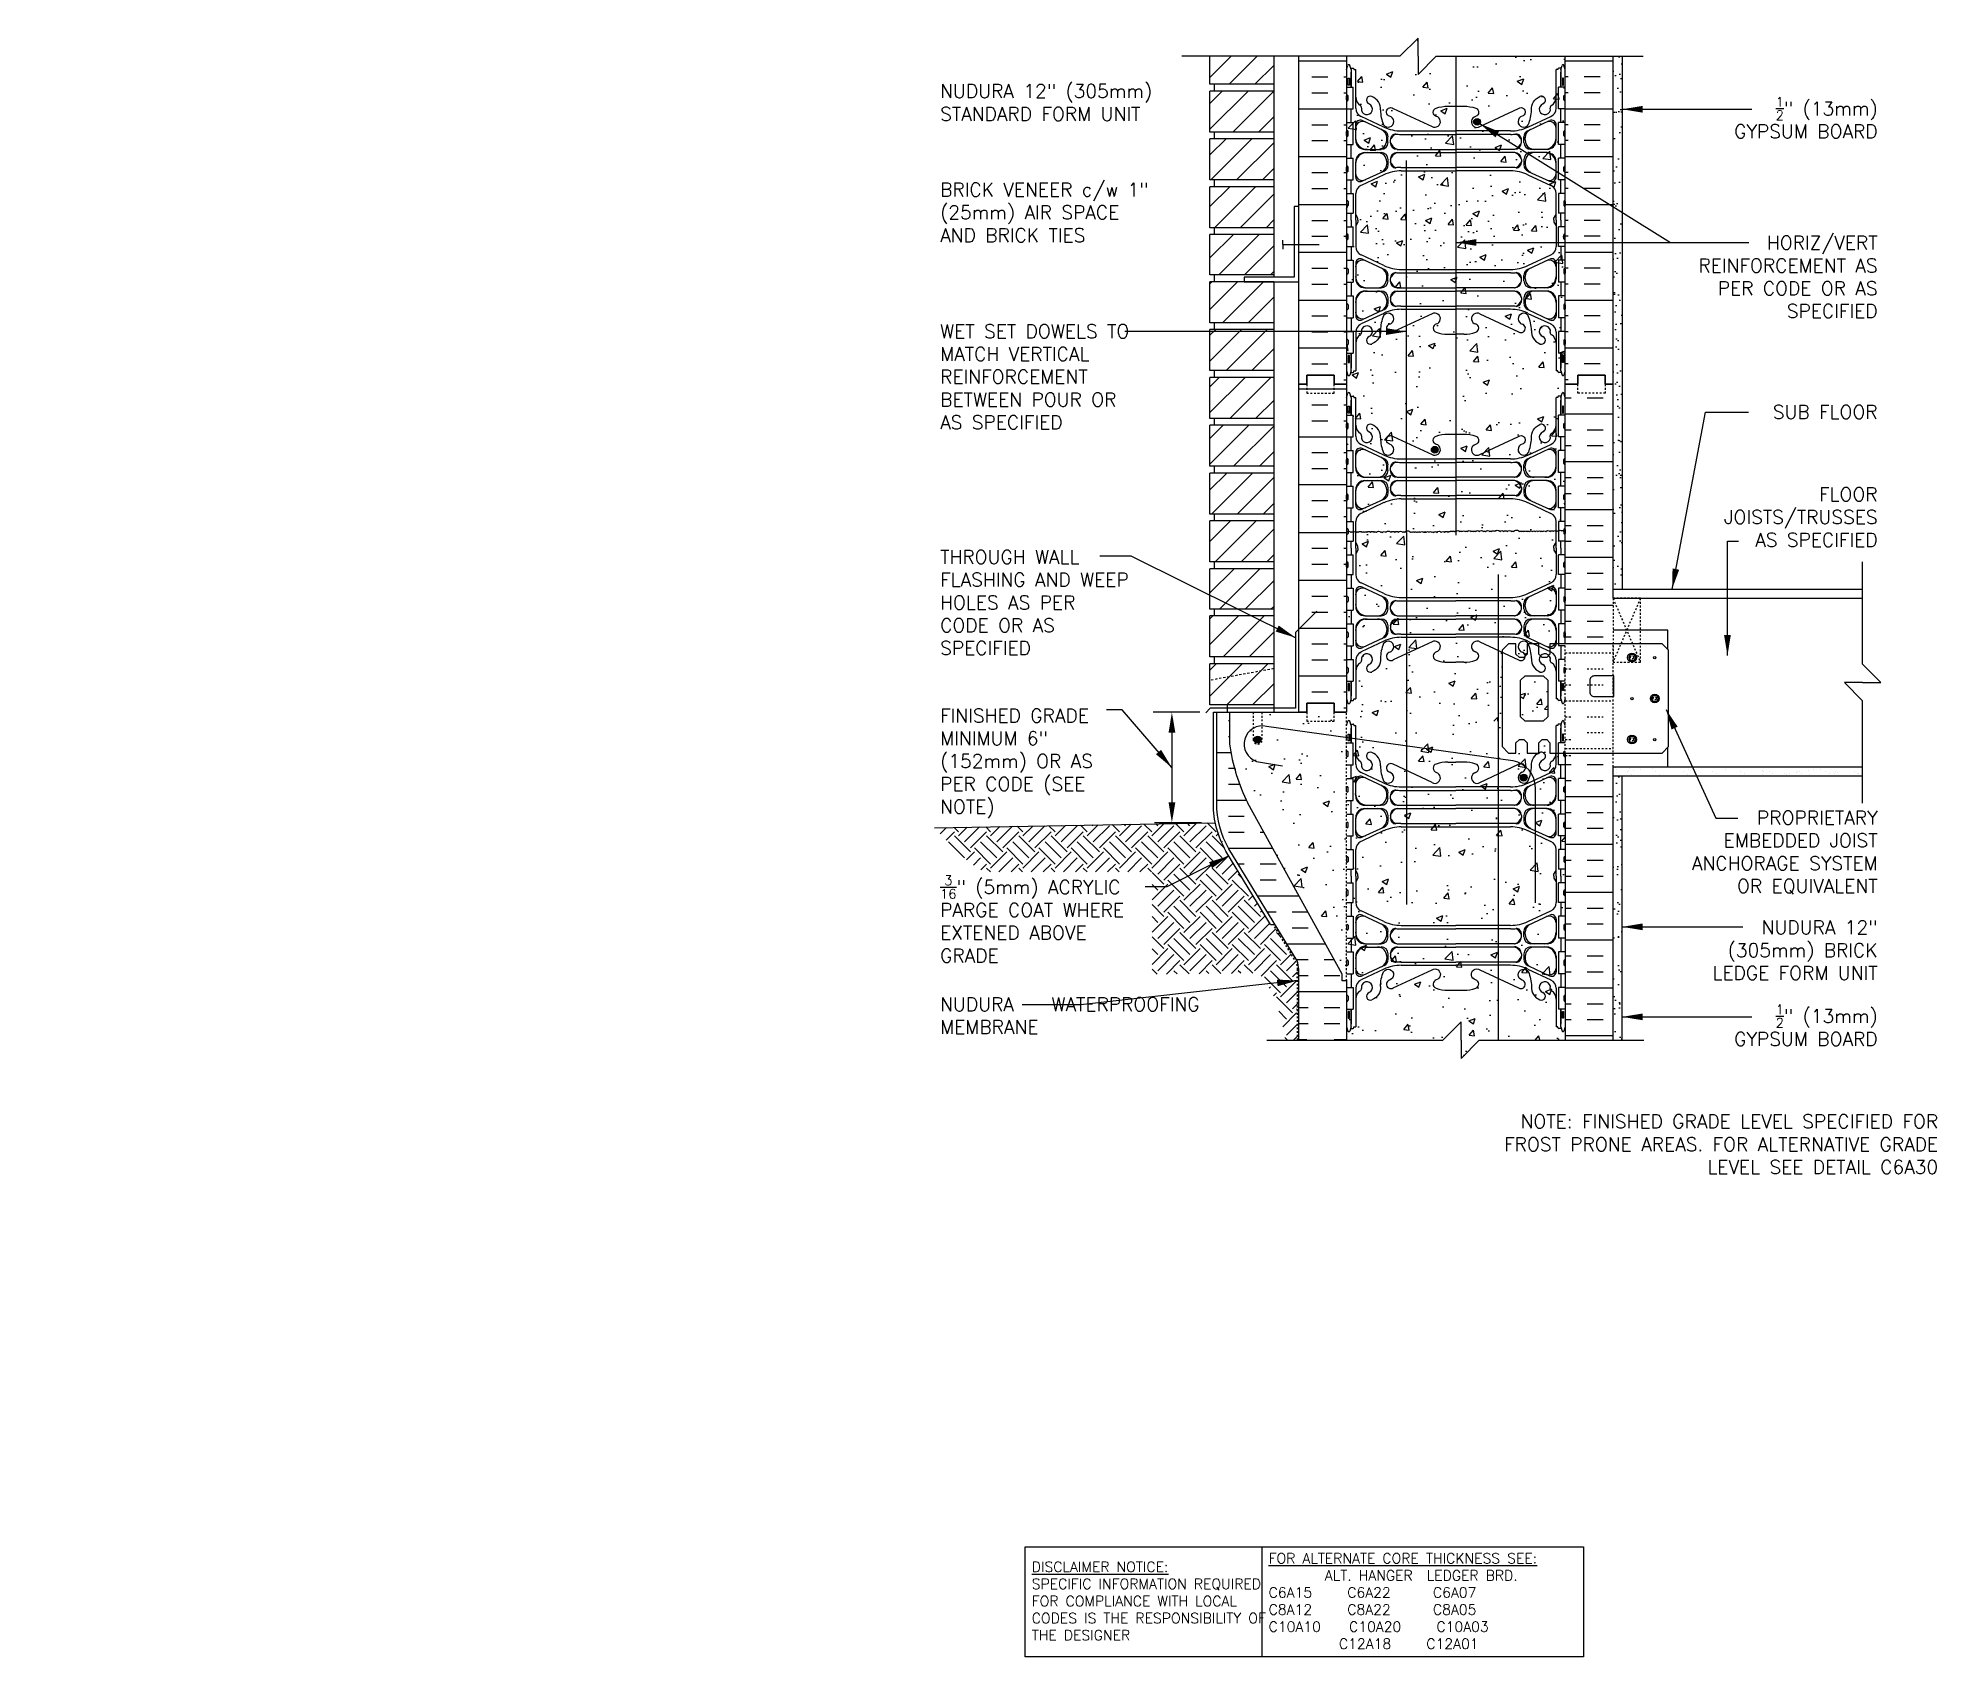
# Model space of a CAD drawing. Header units: inches. Extents: x 95 to 199, y -75 to 14.
import ezdxf

# ---------------------------------------------------------------- set-up
doc = ezdxf.new("R2010")
doc.units = ezdxf.units.IN
doc.header["$LTSCALE"] = 0.5
doc.header["$MEASUREMENT"] = 0
for name, pattern in [('DASHED2', [0.375, 0.25, -0.125]), ('DASHEDX2', [1.5, 1, -0.5]), ('HIDDEN2', [0.1875, 0.125, -0.0625])]:
    doc.linetypes.add(name, pattern=pattern)
for name, color, linetype in [('HATCH', 12, 'Continuous'), ('Hidden2', 12, 'HIDDEN2'), ('line25', 2, 'Continuous'), ('LINE3', 3, 'Continuous'), ('LINE50', 5, 'Continuous'), ('LINE9', 9, 'Continuous'), ('TEXT', 4, 'Continuous'), ('Web_Edge', 9, 'Continuous')]:
    doc.layers.add(name, color=color, linetype=linetype)
doc.styles.add('DIM', font='romans.shx', dxfattribs={"width": 0.7})
doc.styles.add('ROMANS', font='romans.shx', dxfattribs={"height": 1.125})
doc.styles.get("Standard").update_dxf_attribs({"font": 'romans.shx', "height": 1.125})
doc.dimstyles.new('ext_12', dxfattribs={"dimscale": 12, "dimtxt": 0.09375, "dimasz": 0.09375, "dimexe": 0.09375, "dimexo": 0.0625, "dimgap": 0.0625, "dimtad": 1, "dimdec": 1, "dimzin": 3, "dimdsep": 46, "dimlunit": 4, "dimtxsty": 'DIM', "dimcen": 0.09, "dimdle": 0.09375, "dimclrt": 4, "dimadec": 0, "dimazin": 0, "dimtfac": 1, "dimtdec": 1, "dimtmove": 2, "dimatfit": 3, "dimfxl": 0, "dimfrac": 2, "dimtolj": 1, "dimtzin": 0, "dimarcsym": 0})
pattern_1 = [(50, (16.4814, -17.3), (3.5863, -0.31376), [0.375, -4.125]), (355, (16.4814, -17.3), (-0.69376, 3.76096), [0.3, -3.3]), (100.4514, (16.7803, -17.326), (2.89255, 3.4472), [0.3187, -3.50571]), (46.1842, (16.4814, -16.3), (5.3362, -0.8276), [0.5625, -6.1875]), (96.6356, (16.926, -16.369), (4.67331, 4.87059), [0.47805, -5.25856]), (351.1842, (16.4814, -16.3), (4.67331, 4.8706), [0.45, -4.95]), (21, (16.9814, -16.55), (2.984535, -2.013094), [0.375, -4.125]), (326, (16.9814, -16.55), (1.21658, 3.62575), [0.3, -3.3]), (71.4514, (17.23, -16.7176), (4.20111, 1.61265), [0.3187, -3.50571]), (37.5, (16.4814, -17.2999), (0.060799, 1.664469), [0, -3.26, 0, -3.35, 0, -3.3125]), (7.5, (16.4814, -17.2999), (1.315348, 1.972059), [0, -1.91, 0, -3.185, 0, -1.2625]), (327.5, (15.3664, -17.2999), (2.669112, -0.112774), [0, -1.25, 0, -3.9, 0, -5.175]), (317.5, (14.8664, -17.2999), (2.91593, 0.500525), [0, -1.625, 0, -2.59, 0, -3.675])]
pattern_2 = [(50, (18.7835, -10.7414), (3.5863, -0.31376), [0.375, -4.125]), (355, (18.7835, -10.7414), (-0.69376, 3.76096), [0.3, -3.3]), (100.4514, (19.0824, -10.7676), (2.89255, 3.4472), [0.3187, -3.50571]), (46.1842, (18.7835, -9.7414), (5.3362, -0.8276), [0.5625, -6.1875]), (96.6356, (19.228, -9.8104), (4.67331, 4.87059), [0.47805, -5.25856]), (351.1842, (18.7835, -9.7414), (4.67331, 4.8706), [0.45, -4.95]), (21, (19.2835, -9.9914), (2.984535, -2.013094), [0.375, -4.125]), (326, (19.2835, -9.9914), (1.21658, 3.62575), [0.3, -3.3]), (71.4514, (19.5322, -10.1592), (4.20111, 1.61265), [0.3187, -3.50571]), (37.5, (18.7835, -10.7414), (0.060799, 1.664469), [0, -3.26, 0, -3.35, 0, -3.3125]), (7.5, (18.7835, -10.7414), (1.315348, 1.972059), [0, -1.91, 0, -3.185, 0, -1.2625]), (327.5, (17.6685, -10.7414), (2.669112, -0.112774), [0, -1.25, 0, -3.9, 0, -5.175]), (317.5, (17.1685, -10.7414), (2.91593, 0.500525), [0, -1.625, 0, -2.59, 0, -3.675])]
pattern_3 = [(37.5, (158.88646, -54.21265), (-0.031497, 0.963412), [0, -0.76, 0, -0.85, 0, -0.8125]), (7.5, (158.8865, -54.2126), (0.884888, 1.411073), [0, -0.41, 0, -0.685, 0, -0.2625]), (327.5, (158.27146, -54.21265), (1.557071, 0.00283), [0, -0.25, 0, -0.9, 0, -1.175]), (317.5, (158.2715, -54.2126), (1.503063, 0.438838), [0, -0.125, 0, -0.59, 0, -0.675])]
pattern_4 = [(50, (77.105, 8.1022), (3.5863, -0.31376), [0.375, -4.125]), (355, (77.105, 8.1022), (-0.69376, 3.76096), [0.3, -3.3]), (100.4514, (77.404, 8.076), (2.89255, 3.4472), [0.3187, -3.50571]), (46.184, (77.105, 9.1022), (5.3362, -0.8276), [0.5625, -6.1875]), (96.6356, (77.55, 9.0333), (4.67331, 4.8706), [0.47805, -5.25856]), (351.184, (77.105, 9.102), (4.6733, 4.8706), [0.45, -4.95]), (21, (77.605, 8.8522), (2.984535, -2.013094), [0.375, -4.125]), (326, (77.605, 8.8522), (1.21658, 3.62575), [0.3, -3.3]), (71.4514, (77.854, 8.6845), (4.20111, 1.61265), [0.3187, -3.50571]), (37.5, (77.1051, 8.1022), (0.0608, 1.66447), [0, -3.26, 0, -3.35, 0, -3.3125]), (7.5, (77.1051, 8.1022), (1.315348, 1.97206), [0, -1.91, 0, -3.185, 0, -1.2625]), (327.5, (75.9901, 8.1022), (2.669112, -0.112774), [0, -1.25, 0, -3.9, 0, -5.175]), (317.5, (75.4901, 8.1022), (2.91593, 0.500525), [0, -1.625, 0, -2.59, 0, -3.675])]

msp = doc.modelspace()

# ---------------------------------------------------------------- texts
at = {"layer": 'TEXT', "char_height": 0.75, "style": 'ROMANS'}
for s, insert, width, attachment_point in [('NUDURA 12" (305mm) STANDARD FORM UNIT', (144.38, 10.12), 12.9762, 4), ('\\A1;{\\H0.7x;\\S1/2;}" (13mm) GYPSUM BOARD', (195.83, 9.29), 9.98, 6), ('BRICK VENEER c/w 1" (25mm) AIR SPACE AND BRICK TIES', (144.38, 4.09), 12.9762, 4), ('HORIZ/VERT REINFORCEMENT AS PER CODE OR AS SPECIFIED', (195.83, 0.55), 11.4349, 6), ('WET SET DOWELS TO MATCH VERTICAL\\PREINFORCEMENT BETWEEN POUR OR AS SPECIFIED', (144.38, -4.93), 11.4349, 4), ('\\A1;{\\H1x;SUB FLOOR}', (195.83, -6.86), 11.4349, 6), ('\\A1;FLOOR JOISTS/TRUSSES \\PAS SPECIFIED', (195.83, -12.63), 11.4349, 6), ('THROUGH WALL FLASHING AND WEEP HOLES AS PER CODE OR AS SPECIFIED', (144.38, -17.32), 11.4349, 4), ('FINISHED GRADE MINIMUM 6" (152mm) OR AS PER CODE (SEE NOTE)', (144.38, -26.15), 10.7518, 4), ('\\A1;PROPRIETARY EMBEDDED JOIST ANCHORAGE SYSTEM OR EQUIVALENT', (195.83, -31.04), 11.4349, 6), ('\\A1;{\\H0.7x;\\S3/16;}" (5mm) ACRYLIC PARGE COAT WHERE EXTENED ABOVE GRADE', (144.38, -34.69), 11.4349, 4), ('\\A1;NUDURA 12" (305mm) BRICK LEDGE FORM UNIT', (195.83, -36.4), 11.1006, 6), ('NUDURA    WATERPROOFING MEMBRANE ', (144.38, -39.99), 16.255, 4), ('\\A1;{\\H0.7x;\\S1/2;}" (13mm) GYPSUM BOARD', (195.83, -40.52), 8.715, 6), ('\\A1;NOTE: FINISHED GRADE LEVEL SPECIFIED FOR FROST PRONE AREAS. FOR ALTERNATIVE GRADE LEVEL SEE DETAIL C6A30', (199.15, -47.05), 27.2137, 6)]:
    msp.add_mtext(s, dxfattribs=dict(at, insert=insert, width=width, attachment_point=attachment_point))
at = {"layer": 'TEXT', "char_height": 0.5625, "attachment_point": 4}
for s, insert, width in [('{\\LFOR ALTERNATE CORE THICKNESS SEE:\\P}        ALT. HANGER  LEDGER BRD.\\PC6A15     C6A22      C6A07     \\PC8A12     C8A22      C8A05\\PC10A10    C10A20     C10A03\\P          C12A18     C12A01', (162.41, -72.12), 23.333), ('{\\LDISCLAIMER NOTICE:}\\PSPECIFIC INFORMATION REQUIRED FOR COMPLIANCE WITH LOCAL CODES IS THE RESPONSIBILITY OF THE DESIGNER', (149.41, -72.12), 14.0024)]:
    msp.add_mtext(s, dxfattribs=dict(at, insert=insert, width=width))

# ---------------------------------------------------------------- hatches: boundary and pattern name
h = msp.add_hatch()
h.set_pattern_fill('AR-CONC', color=256, scale=0.5, style=0)
h.paths.add_polyline_path([(95.5, -33.13), (95.31, -32.94), (95.06, -32.94), (94.87, -33.13), (94.87, -33.49), (95.23, -33.54, -0.045848), (95.5, -33.62)])
h = msp.add_hatch()
h.set_pattern_fill('AR-CONC', color=256, scale=0.5, style=0)
h.paths.add_polyline_path([(96.75, -33.13), (96.56, -32.94), (96.31, -32.94), (96.12, -33.13), (96.12, -33.46, -0.024057), (96.18, -33.43, -1), (96.35, -33.84, 0.286317), (96.16, -34.11, -0.056846), (96.33, -34.41, 0.62505), (96.78, -34.07, -0.638777), (96.9, -33.94, 0.087457), (97.24, -34.02), (97.35, -34.02), (97.35, -33.95), (97.3, -33.95, -0.414214), (97.24, -33.89), (97.24, -33.82, -0.138251), (97.27, -33.69), (96.75, -33.69)])
at = {"layer": 'HATCH'}
h = msp.add_hatch(dxfattribs=at)
h.set_pattern_fill('AR-CONC', color=256, scale=0.5, style=0)
edge = h.paths.add_edge_path()
edge.add_line((178.69, 12.66), (171.61, 12.66))
edge.add_line((171.61, 12.66), (170.61, 11.66))
edge.add_line((170.61, 11.66), (170.61, 12.66))
edge.add_line((170.61, 12.66), (170.61, 13.66))
edge.add_line((170.61, 13.66), (169.61, 12.66))
edge.add_line((169.61, 12.66), (166.69, 12.66))
edge.add_line((166.69, 12.66), (166.69, -5.34))
edge.add_line((166.69, -5.34), (166.69, -13.47))
edge.add_spline(control_points=[(166.69, -13.47), (166.81, -13.54), (167.01, -13.64), (167.27, -13.35), (167.62, -13.65), (167.99, -13.37), (168.24, -13.65), (168.5, -13.45), (168.75, -13.66), (168.95, -13.52), (169.13, -13.51), (169.22, -13.63), (169.36, -13.67), (169.46, -13.54), (169.59, -13.49), (169.7, -13.46), (169.77, -13.48), (169.8, -13.52), (169.82, -13.58), (169.89, -13.61), (169.98, -13.63), (170.13, -13.64), (170.26, -13.56), (170.36, -13.55), (170.43, -13.54), (170.52, -13.56), (170.61, -13.6), (170.7, -13.64), (170.79, -13.65), (170.82, -13.56), (170.92, -13.54), (170.99, -13.48), (171.07, -13.49), (171.16, -13.49), (171.26, -13.49), (171.35, -13.53), (171.46, -13.59), (171.63, -13.6), (171.78, -13.54), (171.91, -13.46), (172.05, -13.44), (172.17, -13.44), (172.26, -13.46), (172.32, -13.55), (172.42, -13.62), (172.55, -13.66), (172.65, -13.63), (172.69, -13.62)], knot_values=[0, 0, 0, 0, 0.36882, 0.580962, 0.956064, 1.413946, 1.635694, 1.852394, 2.204033, 2.360582, 2.542219, 2.677797, 2.79395, 2.907785, 3.117226, 3.20968, 3.262351, 3.303115, 3.370216, 3.421138, 3.515057, 3.674522, 3.85319, 3.927977, 3.999794, 4.060692, 4.173001, 4.317056, 4.339836, 4.436406, 4.53825, 4.640095, 4.685656, 4.773056, 4.912503, 4.988734, 5.039656, 5.313971, 5.43662, 5.538465, 5.77077, 5.839112, 5.911139, 6.039898, 6.121993, 6.287819, 6.41746, 6.41746, 6.41746, 6.41746], degree=3, periodic=0)
edge.add_spline(control_points=[(172.69, -13.62), (172.73, -13.63), (172.83, -13.66), (172.95, -13.62), (173.06, -13.55), (173.11, -13.46), (173.2, -13.44), (173.33, -13.44), (173.46, -13.46), (173.6, -13.54), (173.75, -13.6), (173.91, -13.59), (174.03, -13.53), (174.11, -13.49), (174.21, -13.49), (174.3, -13.49), (174.38, -13.48), (174.45, -13.54), (174.55, -13.56), (174.59, -13.65), (174.65, -13.64), (174.67, -13.64), (174.69, -13.63)], knot_values=[4.266465, 4.266465, 4.266465, 4.266465, 4.396107, 4.561933, 4.644027, 4.772786, 4.844813, 4.913156, 5.14546, 5.247305, 5.369955, 5.644269, 5.695191, 5.771422, 5.91087, 5.998269, 6.043831, 6.145675, 6.24752, 6.344089, 6.36687, 6.41746, 6.41746, 6.41746, 6.41746], degree=3, periodic=0)
edge.add_spline(control_points=[(174.69, -13.63), (174.7, -13.64), (174.73, -13.64), (174.79, -13.65), (174.82, -13.56), (174.92, -13.54), (174.99, -13.48), (175.07, -13.49), (175.16, -13.49), (175.26, -13.49), (175.35, -13.53), (175.46, -13.59), (175.63, -13.6), (175.78, -13.54), (175.91, -13.46), (176.05, -13.44), (176.17, -13.44), (176.26, -13.46), (176.32, -13.55), (176.42, -13.62), (176.55, -13.66), (176.65, -13.63), (176.69, -13.62)], knot_values=[4.266465, 4.266465, 4.266465, 4.266465, 4.317056, 4.339836, 4.436406, 4.53825, 4.640095, 4.685656, 4.773056, 4.912503, 4.988734, 5.039656, 5.313971, 5.43662, 5.538465, 5.77077, 5.839112, 5.911139, 6.039898, 6.121993, 6.287819, 6.41746, 6.41746, 6.41746, 6.41746], degree=3, periodic=0)
edge.add_spline(control_points=[(176.69, -13.62), (176.73, -13.63), (176.83, -13.66), (176.95, -13.62), (177.06, -13.55), (177.11, -13.46), (177.2, -13.44), (177.33, -13.44), (177.46, -13.46), (177.6, -13.54), (177.75, -13.6), (177.91, -13.59), (178.03, -13.53), (178.11, -13.49), (178.21, -13.49), (178.3, -13.49), (178.38, -13.48), (178.45, -13.54), (178.55, -13.56), (178.59, -13.65), (178.65, -13.64), (178.67, -13.64), (178.69, -13.63)], knot_values=[4.266465, 4.266465, 4.266465, 4.266465, 4.396107, 4.561933, 4.644027, 4.772786, 4.844813, 4.913156, 5.14546, 5.247305, 5.369955, 5.644269, 5.695191, 5.771422, 5.91087, 5.998269, 6.043831, 6.145675, 6.24752, 6.344089, 6.36687, 6.41746, 6.41746, 6.41746, 6.41746], degree=3, periodic=0)
edge.add_line((178.69, -13.63), (178.69, -5.34))
edge.add_line((178.69, -5.34), (178.69, 12.66))
h = msp.add_hatch(dxfattribs=at)
h.set_pattern_fill('ANSI31', color=256, scale=8, style=0)
h.set_pattern_definition([(45, (152.8865, -54.2126), (-0.707107, 0.707107), [])])
h.paths.add_polyline_path([(162.69, -20.69), (159.19, -20.69), (159.19, -22.94), (162.69, -22.94)])
h.paths.add_polyline_path([(162.69, -18.06), (159.19, -18.06), (159.19, -20.31), (162.69, -20.31)])
h.paths.add_polyline_path([(162.69, -15.47), (159.19, -15.47), (159.19, -17.69), (162.69, -17.69)])
h.paths.add_polyline_path([(162.69, -12.84), (159.19, -12.84), (159.19, -15.09), (162.69, -15.09)])
h.paths.add_polyline_path([(162.69, -10.24), (161.06, -10.24), (161.06, -10.22), (159.19, -10.22), (159.19, -12.47), (162.69, -12.47)])
h.paths.add_polyline_path([(162.69, -7.59), (159.19, -7.59), (159.19, -9.84), (162.69, -9.84)])
h.paths.add_polyline_path([(162.69, -4.97), (159.19, -4.97), (159.19, -7.22), (162.69, -7.22)])
h.paths.add_polyline_path([(162.69, -2.34), (159.19, -2.34), (159.19, -4.59), (162.69, -4.59)])
h.paths.add_polyline_path([(162.69, 0.26), (161.06, 0.26), (161.06, 0.28), (159.19, 0.28), (159.19, -1.97), (162.69, -1.97)])
h.paths.add_polyline_path([(162.69, 2.88), (159.19, 2.88), (159.19, 0.66), (162.69, 0.66)])
h.paths.add_polyline_path([(162.69, 5.5), (159.19, 5.5), (159.19, 3.25), (162.69, 3.25)])
h.paths.add_polyline_path([(162.69, 8.13), (159.19, 8.13), (159.19, 5.88), (162.69, 5.88)])
h.paths.add_polyline_path([(162.69, 10.73), (161.06, 10.73), (161.06, 10.75), (159.19, 10.75), (159.19, 8.5), (162.69, 8.5)])
h.paths.add_polyline_path([(162.69, 12.66), (159.19, 12.66), (159.19, 11.13), (162.69, 11.13)])
h = msp.add_hatch(dxfattribs=at)
h.set_pattern_fill('INSUL', color=256, scale=7, style=0)
h.set_pattern_definition([(0, (-2759.4737, -402.3474), (0, 2.625), []), (0, (-2759.4737, -401.4724), (0, 2.625), [0.875, -0.875]), (0, (-2759.4737, -400.5974), (0, 2.625), [0.875, -0.875])])
h.paths.add_polyline_path([(164.06, -5.34), (164.5, -5.34), (164.5, -4.84), (166, -4.84), (166, -5.34), (166.69, -5.34), (166.69, 12.66), (166, 12.66), (166, 13.16), (164.5, 13.16), (164.5, 12.66), (164.06, 12.66)])
h = msp.add_hatch(dxfattribs=at)
h.set_pattern_fill('INSUL', color=256, scale=7, style=0)
h.set_pattern_definition([(180, (3104.8494, -402.3474), (0, 2.625), []), (180, (3104.8494, -401.4724), (0, 2.625), [0.875, -0.875]), (180, (3104.8494, -400.5974), (0, 2.625), [0.875, -0.875])])
h.paths.add_polyline_path([(181.31, -5.34), (180.88, -5.34), (180.88, -4.84), (179.38, -4.84), (179.38, -5.34), (178.69, -5.34), (178.69, 12.66), (179.38, 12.66), (179.38, 13.16), (180.88, 13.16), (180.88, 12.66), (181.31, 12.66)])
h = msp.add_hatch(dxfattribs=at)
h.set_pattern_fill('AR-SAND', color=256, scale=0.5, style=0)
h.set_pattern_definition(pattern_3)
h.paths.add_polyline_path([(181.81, 12.66), (181.31, 12.66), (181.31, -5.34), (181.3, -16.59), (181.81, -16.59)])
h = msp.add_hatch(dxfattribs=at)
h.set_pattern_fill('AR-CONC', color=256, scale=0.5, style=0)
h.set_pattern_definition(pattern_4)
h.paths.add_polyline_path([(172.69, 6.37), (169.69, 6.37, 0.109869), (168.73, 6.16), (167.48, 5.57, 0.291097), (167.19, 5.12), (167.19, 3.97), (167.31, 3.77), (167.31, 3.66), (167.31, 3.55), (167.19, 3.35), (167.19, 2.21, 0.291097), (167.48, 1.76), (168.73, 1.17, 0.109869), (169.69, 0.96), (172.69, 0.96)])
h = msp.add_hatch(dxfattribs=at)
h.set_pattern_fill('AR-CONC', color=256, scale=0.5, style=0)
h.set_pattern_definition(pattern_4)
h.paths.add_polyline_path([(173.29, 6.37), (172.69, 6.37), (172.69, 0.96), (173.29, 0.96)])
h = msp.add_hatch(dxfattribs=at)
h.set_pattern_fill('AR-CONC', color=256, scale=0.5, style=0)
h.set_pattern_definition(pattern_4)
h.paths.add_polyline_path([(178.19, 3.97), (178.19, 5.12, 0.291097), (177.9, 5.57), (176.64, 6.16, 0.109869), (175.69, 6.37), (173.29, 6.37), (173.29, 0.96), (175.69, 0.96, 0.109869), (176.64, 1.17), (177.9, 1.76, 0.291097), (178.19, 2.21), (178.19, 3.35), (178.07, 3.55), (178.07, 3.66), (178.07, 3.77)])
h = msp.add_hatch(dxfattribs=at)
h.set_pattern_fill('INSUL', color=256, scale=7, style=0)
h.set_pattern_definition([(0, (-2759.4737, -420.3474), (0, 2.625), []), (0, (-2759.4737, -419.4724), (0, 2.625), [0.875, -0.875]), (0, (-2759.4737, -418.5974), (0, 2.625), [0.875, -0.875])])
h.paths.add_polyline_path([(164.06, -23.34), (164.5, -23.34), (164.5, -22.84), (166, -22.84), (166, -23.34), (166.69, -23.34), (166.69, -5.34), (166, -5.34), (166, -4.84), (164.5, -4.84), (164.5, -5.34), (164.06, -5.34)])
h = msp.add_hatch(dxfattribs=at)
h.set_pattern_fill('INSUL', color=256, scale=7, style=0)
h.set_pattern_definition([(0, (158.8865, -54.2126), (0, 2.625), []), (0, (158.8865, -53.3376), (0, 2.625), [0.875, -0.875]), (0, (158.8865, -52.4626), (0, 2.625), [0.875, -0.875])])
h.paths.add_polyline_path([(181.31, -26.34), (181.31, -25.59), (178.69, -25.59), (178.69, -41.34), (181.31, -41.34)])
h.paths.add_polyline_path([(181.31, -5.34), (180.88, -5.34), (180.88, -5.84), (179.38, -5.84), (179.38, -5.34), (178.69, -5.34), (178.69, -19.59), (181.31, -19.59), (181.31, -17.09)])
h = msp.add_hatch(dxfattribs=at)
h.set_pattern_fill('AR-CONC', color=256, scale=0.5, style=0)
edge = h.paths.add_edge_path()
edge.add_line((178.32, -26.98), (178.69, -26.98))
edge.add_line((178.69, -26.98), (178.69, -26.23))
edge.add_line((178.69, -26.23), (178.32, -26.23))
edge.add_line((178.32, -26.23), (178.32, -25.59))
edge.add_line((178.32, -25.59), (177.85, -25.59))
edge.add_line((177.85, -25.59), (177.85, -25.03))
edge.add_line((177.85, -25.03), (177.67, -24.84))
edge.add_line((177.67, -24.84), (177.42, -24.84))
edge.add_line((177.42, -24.84), (177.23, -25.03))
edge.add_line((177.23, -25.03), (177.23, -25.59))
edge.add_line((177.23, -25.59), (176.6, -25.59))
edge.add_line((176.6, -25.59), (176.6, -25.03))
edge.add_line((176.6, -25.03), (176.42, -24.84))
edge.add_line((176.42, -24.84), (176.17, -24.84))
edge.add_line((176.17, -24.84), (175.98, -25.03))
edge.add_line((175.98, -25.03), (175.98, -25.59))
edge.add_line((175.98, -25.59), (175.58, -25.59))
edge.add_line((175.58, -25.59), (175.23, -25.23))
edge.add_line((175.23, -25.23), (175.23, -19.94))
edge.add_line((175.23, -19.94), (175.58, -19.59))
edge.add_line((175.58, -19.59), (175.98, -19.59))
edge.add_line((175.98, -19.59), (175.98, -20.15))
edge.add_line((175.98, -20.15), (176.17, -20.34))
edge.add_line((176.17, -20.34), (176.42, -20.34))
edge.add_line((176.42, -20.34), (176.6, -20.15))
edge.add_line((176.6, -20.15), (176.6, -19.59))
edge.add_line((176.6, -19.59), (177.23, -19.59))
edge.add_line((177.23, -19.59), (177.23, -20.15))
edge.add_line((177.23, -20.15), (177.42, -20.34))
edge.add_line((177.42, -20.34), (177.67, -20.34))
edge.add_line((177.67, -20.34), (177.85, -20.15))
edge.add_line((177.85, -20.15), (177.85, -19.59))
edge.add_line((177.85, -19.59), (178.32, -19.59))
edge.add_line((178.32, -19.59), (178.32, -18.49))
edge.add_line((178.32, -18.49), (178.69, -18.49))
edge.add_line((178.69, -18.49), (178.69, -17.74))
edge.add_line((178.69, -17.74), (178.32, -17.74))
edge.add_line((178.32, -17.74), (178.32, -16.54))
edge.add_line((178.32, -16.54), (178.69, -16.54))
edge.add_line((178.69, -16.54), (178.69, -15.79))
edge.add_line((178.69, -15.79), (178.32, -15.79))
edge.add_line((178.32, -15.79), (178.32, -14.71))
edge.add_line((178.32, -14.71), (178.69, -14.71))
edge.add_line((178.69, -14.71), (178.69, -13.96))
edge.add_line((178.69, -13.96), (178.32, -13.96))
edge.add_line((178.32, -13.96), (178.32, -13.49))
edge.add_spline(control_points=[(178.32, -13.49), (178.32, -13.49), (178.29, -13.49), (178.21, -13.49), (178.11, -13.49), (178.03, -13.53), (177.91, -13.59), (177.75, -13.6), (177.6, -13.54), (177.46, -13.46), (177.33, -13.44), (177.2, -13.44), (177.11, -13.46), (177.06, -13.55), (176.95, -13.62), (176.83, -13.66), (176.73, -13.63), (176.69, -13.62)], knot_values=[4.681642, 4.681642, 4.681642, 4.681642, 4.685656, 4.773056, 4.912503, 4.988734, 5.039656, 5.313971, 5.43662, 5.538465, 5.77077, 5.839112, 5.911139, 6.039898, 6.121993, 6.287819, 6.41746, 6.41746, 6.41746, 6.41746], degree=3, periodic=0)
edge.add_spline(control_points=[(176.69, -13.62), (176.65, -13.63), (176.55, -13.66), (176.42, -13.62), (176.32, -13.55), (176.26, -13.46), (176.17, -13.44), (176.05, -13.44), (175.91, -13.46), (175.78, -13.54), (175.63, -13.6), (175.46, -13.59), (175.35, -13.53), (175.26, -13.49), (175.16, -13.49), (175.07, -13.49), (174.99, -13.48), (174.92, -13.54), (174.82, -13.56), (174.79, -13.65), (174.73, -13.64), (174.7, -13.64), (174.69, -13.63)], knot_values=[4.266465, 4.266465, 4.266465, 4.266465, 4.396107, 4.561933, 4.644027, 4.772786, 4.844813, 4.913156, 5.14546, 5.247305, 5.369955, 5.644269, 5.695191, 5.771422, 5.91087, 5.998269, 6.043831, 6.145675, 6.24752, 6.344089, 6.36687, 6.41746, 6.41746, 6.41746, 6.41746], degree=3, periodic=0)
edge.add_spline(control_points=[(174.69, -13.63), (174.67, -13.64), (174.65, -13.64), (174.59, -13.65), (174.55, -13.56), (174.45, -13.54), (174.38, -13.48), (174.3, -13.49), (174.21, -13.49), (174.11, -13.49), (174.03, -13.53), (173.91, -13.59), (173.75, -13.6), (173.6, -13.54), (173.46, -13.46), (173.33, -13.44), (173.2, -13.44), (173.11, -13.46), (173.06, -13.55), (172.95, -13.62), (172.83, -13.66), (172.73, -13.63), (172.69, -13.62)], knot_values=[4.266465, 4.266465, 4.266465, 4.266465, 4.317056, 4.339836, 4.436406, 4.53825, 4.640095, 4.685656, 4.773056, 4.912503, 4.988734, 5.039656, 5.313971, 5.43662, 5.538465, 5.77077, 5.839112, 5.911139, 6.039898, 6.121993, 6.287819, 6.41746, 6.41746, 6.41746, 6.41746], degree=3, periodic=0)
edge.add_spline(control_points=[(172.69, -13.62), (172.65, -13.63), (172.55, -13.66), (172.42, -13.62), (172.32, -13.55), (172.26, -13.46), (172.17, -13.44), (172.05, -13.44), (171.91, -13.46), (171.78, -13.54), (171.63, -13.6), (171.46, -13.59), (171.35, -13.53), (171.26, -13.49), (171.16, -13.49), (171.07, -13.49), (170.99, -13.48), (170.92, -13.54), (170.82, -13.56), (170.79, -13.65), (170.7, -13.64), (170.61, -13.6), (170.52, -13.56), (170.43, -13.54), (170.36, -13.55), (170.26, -13.56), (170.13, -13.64), (169.98, -13.63), (169.89, -13.61), (169.82, -13.58), (169.8, -13.52), (169.77, -13.48), (169.7, -13.46), (169.59, -13.49), (169.46, -13.54), (169.36, -13.67), (169.22, -13.63), (169.13, -13.51), (168.95, -13.52), (168.75, -13.66), (168.5, -13.45), (168.24, -13.65), (167.99, -13.37), (167.62, -13.65), (167.27, -13.35), (167.11, -13.52), (167.05, -13.55)], knot_values=[0.374882, 0.374882, 0.374882, 0.374882, 0.504524, 0.67035, 0.752445, 0.881203, 0.953231, 1.021573, 1.253878, 1.355722, 1.478372, 1.752687, 1.803609, 1.87984, 2.019287, 2.106686, 2.152248, 2.254093, 2.355937, 2.452506, 2.475287, 2.619342, 2.731651, 2.792549, 2.864366, 2.939153, 3.11782, 3.277286, 3.371204, 3.422127, 3.489228, 3.529992, 3.582663, 3.675117, 3.884558, 3.998393, 4.114545, 4.250123, 4.43176, 4.58831, 4.939949, 5.156649, 5.378397, 5.836278, 6.211381, 6.41746, 6.41746, 6.41746, 6.41746], degree=3, periodic=0)
edge.add_line((167.05, -13.55), (167.05, -13.96))
edge.add_line((167.05, -13.96), (166.69, -13.96))
edge.add_line((166.69, -13.96), (166.69, -14.71))
edge.add_line((166.69, -14.71), (167.05, -14.71))
edge.add_line((167.05, -14.71), (167.05, -15.79))
edge.add_line((167.05, -15.79), (166.69, -15.79))
edge.add_line((166.69, -15.79), (166.69, -16.54))
edge.add_line((166.69, -16.54), (167.05, -16.54))
edge.add_line((167.05, -16.54), (167.05, -17.74))
edge.add_line((167.05, -17.74), (166.69, -17.74))
edge.add_line((166.69, -17.74), (166.69, -18.49))
edge.add_line((166.69, -18.49), (167.05, -18.49))
edge.add_line((167.05, -18.49), (167.05, -19.69))
edge.add_line((167.05, -19.69), (166.69, -19.69))
edge.add_line((166.69, -19.69), (166.69, -20.44))
edge.add_line((166.69, -20.44), (167.05, -20.44))
edge.add_line((167.05, -20.44), (167.05, -21.64))
edge.add_line((167.05, -21.64), (166.69, -21.64))
edge.add_line((166.69, -21.64), (166.69, -23.34))
edge.add_line((166.69, -23.34), (166.69, -25.03))
edge.add_line((166.69, -25.03), (167.05, -25.03))
edge.add_line((167.05, -25.03), (167.05, -26.23))
edge.add_line((167.05, -26.23), (166.69, -26.23))
edge.add_line((166.69, -26.23), (166.69, -26.98))
edge.add_line((166.69, -26.98), (167.05, -26.98))
edge.add_line((167.05, -26.98), (167.05, -28.18))
edge.add_line((167.05, -28.18), (166.69, -28.18))
edge.add_line((166.69, -28.18), (166.69, -28.93))
edge.add_line((166.69, -28.93), (167.05, -28.93))
edge.add_line((167.05, -28.93), (167.05, -30.13))
edge.add_line((167.05, -30.13), (166.69, -30.13))
edge.add_line((166.69, -30.13), (166.69, -30.88))
edge.add_line((166.69, -30.88), (167.05, -30.88))
edge.add_line((167.05, -30.88), (167.05, -31.96))
edge.add_line((167.05, -31.96), (166.69, -31.96))
edge.add_line((166.69, -31.96), (166.69, -32.71))
edge.add_line((166.69, -32.71), (167.05, -32.71))
edge.add_line((167.05, -32.71), (167.05, -33.79))
edge.add_line((167.05, -33.79), (166.69, -33.79))
edge.add_line((166.69, -33.79), (166.69, -34.54))
edge.add_line((166.69, -34.54), (167.05, -34.54))
edge.add_line((167.05, -34.54), (167.05, -35.74))
edge.add_line((167.05, -35.74), (166.69, -35.74))
edge.add_line((166.69, -35.74), (166.69, -36.49))
edge.add_line((166.69, -36.49), (167.05, -36.49))
edge.add_line((167.05, -36.49), (167.05, -37.69))
edge.add_line((167.05, -37.69), (166.69, -37.69))
edge.add_line((166.69, -37.69), (166.69, -38.09))
edge.add_line((166.69, -38.09), (166.69, -38.44))
edge.add_line((166.69, -38.44), (167.05, -38.44))
edge.add_line((167.05, -38.44), (167.05, -39.64))
edge.add_line((167.05, -39.64), (166.69, -39.64))
edge.add_line((166.69, -39.64), (166.69, -41.34))
edge.add_line((166.69, -41.34), (171.97, -41.34))
edge.add_line((171.97, -41.34), (172.97, -40.34))
edge.add_line((172.97, -40.34), (172.97, -41.34))
edge.add_line((172.97, -41.34), (172.97, -42.34))
edge.add_line((172.97, -42.34), (173.97, -41.34))
edge.add_line((173.97, -41.34), (178.69, -41.34))
edge.add_line((178.69, -41.34), (178.69, -39.64))
edge.add_line((178.69, -39.64), (178.32, -39.64))
edge.add_line((178.32, -39.64), (178.32, -38.44))
edge.add_line((178.32, -38.44), (178.69, -38.44))
edge.add_line((178.69, -38.44), (178.69, -37.69))
edge.add_line((178.69, -37.69), (178.32, -37.69))
edge.add_line((178.32, -37.69), (178.32, -36.49))
edge.add_line((178.32, -36.49), (178.69, -36.49))
edge.add_line((178.69, -36.49), (178.69, -35.74))
edge.add_line((178.69, -35.74), (178.32, -35.74))
edge.add_line((178.32, -35.74), (178.32, -34.54))
edge.add_line((178.32, -34.54), (178.69, -34.54))
edge.add_line((178.69, -34.54), (178.69, -33.79))
edge.add_line((178.69, -33.79), (178.32, -33.79))
edge.add_line((178.32, -33.79), (178.32, -32.71))
edge.add_line((178.32, -32.71), (178.69, -32.71))
edge.add_line((178.69, -32.71), (178.69, -31.96))
edge.add_line((178.69, -31.96), (178.32, -31.96))
edge.add_line((178.32, -31.96), (178.32, -30.88))
edge.add_line((178.32, -30.88), (178.69, -30.88))
edge.add_line((178.69, -30.88), (178.69, -30.13))
edge.add_line((178.69, -30.13), (178.32, -30.13))
edge.add_line((178.32, -30.13), (178.32, -28.93))
edge.add_line((178.32, -28.93), (178.69, -28.93))
edge.add_line((178.69, -28.93), (178.69, -28.18))
edge.add_line((178.69, -28.18), (178.32, -28.18))
edge.add_line((178.32, -28.18), (178.32, -26.98))
h = msp.add_hatch(dxfattribs=at)
h.set_pattern_fill('AR-CONC', color=256, scale=0.5, style=0)
h.set_pattern_definition(pattern_1)
h.paths.add_polyline_path([(174.99, -21.34), (174.48, -21.34), (174.23, -21.59), (174.23, -23.59), (174.48, -23.84), (174.99, -23.84)], flags=17)
h = msp.add_hatch(dxfattribs=at)
h.set_pattern_fill('AR-CONC', color=256, scale=0.5, style=0)
h.set_pattern_definition(pattern_1)
h.paths.add_polyline_path([(175.73, -21.59), (175.48, -21.34), (174.99, -21.34), (174.99, -23.84), (175.48, -23.84), (175.73, -23.59)], flags=17)
h = msp.add_hatch(dxfattribs=at)
h.set_pattern_fill('AR-CONC', color=256, scale=0.5, style=0)
h.set_pattern_definition(pattern_2)
h.paths.add_polyline_path([(177.01, -21.34), (176.48, -21.34), (176.23, -21.59), (176.23, -23.59), (176.48, -23.84), (177.01, -23.84)], flags=17)
h = msp.add_hatch(dxfattribs=at)
h.set_pattern_fill('AR-CONC', color=256, scale=0.5, style=0)
h.paths.add_polyline_path([(177.73, -21.59), (177.48, -21.34), (176.48, -21.34), (176.23, -21.59), (176.23, -23.59), (176.48, -23.84), (177.48, -23.84), (177.73, -23.59)], flags=17)
h = msp.add_hatch(dxfattribs=at)
h.set_pattern_fill('AR-CONC', color=256, scale=0.5, style=0)
h.set_pattern_definition(pattern_2)
h.paths.add_polyline_path([(177.73, -21.59), (177.48, -21.34), (177.01, -21.34), (177.01, -23.84), (177.48, -23.84), (177.73, -23.59)], flags=17)
h = msp.add_hatch(dxfattribs=at)
h.set_pattern_fill('INSUL', color=256, scale=7, style=0)
h.set_pattern_definition([(0, (-2835.803, -463.92), (0, 2.625), []), (0, (-2835.803, -463.045), (0, 2.625), [0.875, -0.875]), (0, (-2835.803, -462.17), (0, 2.625), [0.875, -0.875])])
h.paths.add_polyline_path([(161.26, -28.34, -0.079579), (160.26, -25.09), (160.26, -23.34), (159.56, -23.34), (159.56, -28.34, 0.131652), (160.23, -30.84), (163.97, -36.99, -0.10438), (164.06, -37.46), (164.06, -41.34), (164.5, -41.34), (164.5, -40.84), (166, -40.84), (166, -41.34), (166.69, -41.34), (166.69, -38.09), (166.44, -38.09), (166.44, -37.71)])
h = msp.add_hatch(dxfattribs=at)
h.set_pattern_fill('AR-CONC', color=256, scale=0.5, style=0)
h.set_pattern_definition([(50, (-2835.803, -463.92), (3.586301, -0.3137607), [0.375, -4.125]), (355, (-2835.803, -463.92), (-0.6937567, 3.7609607), [0.3, -3.3]), (100.4514, (-2835.504, -463.9463), (2.892547, 3.4471977), [0.318701, -3.5057106]), (46.1842, (-2835.803, -462.92), (5.336205, -0.827595), [0.5625, -6.1875]), (96.6356, (-2835.358, -462.989), (4.6733135, 4.870589), [0.478051, -5.258565]), (351.1842, (-2835.803, -462.92), (4.67331, 4.870593), [0.45, -4.95]), (21, (-2835.303, -463.17), (2.9845353, -2.0130945), [0.375, -4.125]), (326, (-2835.303, -463.17), (1.2165767, 3.6257502), [0.3, -3.3]), (71.4514, (-2835.0542, -463.338), (4.201113, 1.6126525), [0.318701, -3.5057106]), (37.5, (-2835.8029, -463.9201), (0.0607993, 1.66446927), [0, -3.26, 0, -3.35, 0, -3.3125]), (7.5, (-2835.803, -463.9201), (1.3153477, 1.9720586), [0, -1.91, 0, -3.185, 0, -1.2625]), (327.5, (-2836.9179, -463.9201), (2.6691122, -0.11277436), [0, -1.25, 0, -3.9, 0, -5.175]), (317.5, (-2837.418, -463.9201), (2.9159308, 0.500525), [0, -1.625, 0, -2.59, 0, -3.675])])
h.paths.add_polyline_path([(166.44, -37.71), (166.44, -38.09), (166.69, -38.09), (166.69, -23.34), (162.06, -23.34), (162.06, -24.84, -1), (161.56, -24.84), (161.56, -23.34), (160.26, -23.34), (160.26, -25.09, 0.079579), (161.26, -28.34)])
h = msp.add_hatch(dxfattribs=at)
h.set_pattern_fill('AR-SAND', color=256, scale=0.5, style=0)
h.set_pattern_definition(pattern_3)
h.paths.add_polyline_path([(181.81, -27.15), (181.72, -26.84), (181.31, -26.84), (181.31, -41.34), (181.81, -41.34)])
h = msp.add_hatch(dxfattribs=at)
h.set_pattern_fill('EARTH', color=256, scale=5, angle=45, style=0)
h.set_pattern_definition([(45, (77.1051, 8.1022), (1e-16, 1.767767), [1.25, -1.25]), (45, (76.7737, 8.4337), (1e-16, 1.767767), [1.25, -1.25]), (45, (76.4422, 8.7652), (1e-16, 1.767767), [1.25, -1.25]), (135, (76.4422, 8.9861), (-1.767767, 2e-16), [1.25, -1.25]), (135, (76.7737, 9.3176), (-1.767767, 2e-16), [1.25, -1.25]), (135, (77.1051, 9.649), (-1.767767, 2e-16), [1.25, -1.25])])
edge = h.paths.add_edge_path()
edge.add_line((156.01, -32.1), (156.01, -37.72))
edge.add_line((156.01, -37.72), (161.85, -37.66))
edge.add_line((161.85, -37.66), (161.91, -37.72))
edge.add_line((161.91, -37.72), (161.96, -37.79))
edge.add_line((161.96, -37.79), (162.02, -37.85))
edge.add_line((162.02, -37.85), (162.07, -37.92))
edge.add_line((162.07, -37.92), (162.12, -37.99))
edge.add_line((162.12, -37.99), (162.17, -38.06))
edge.add_line((162.17, -38.06), (162.22, -38.13))
edge.add_line((162.22, -38.13), (162.27, -38.2))
edge.add_line((162.27, -38.2), (162.32, -38.27))
edge.add_line((162.32, -38.27), (162.36, -38.34))
edge.add_line((162.36, -38.34), (162.41, -38.42))
edge.add_line((162.41, -38.42), (162.45, -38.49))
edge.add_line((162.45, -38.49), (162.49, -38.57))
edge.add_line((162.49, -38.57), (162.53, -38.64))
edge.add_line((162.53, -38.64), (162.57, -38.72))
edge.add_line((162.57, -38.72), (162.61, -38.8))
edge.add_line((162.61, -38.8), (162.65, -38.87))
edge.add_line((162.65, -38.87), (162.69, -38.95))
edge.add_line((162.69, -38.95), (162.72, -39.03))
edge.add_line((162.72, -39.03), (162.75, -39.12))
edge.add_line((162.75, -39.12), (162.79, -39.2))
edge.add_line((162.79, -39.2), (162.82, -39.28))
edge.add_line((162.82, -39.28), (162.85, -39.36))
edge.add_line((162.85, -39.36), (162.88, -39.45))
edge.add_line((162.88, -39.45), (162.91, -39.53))
edge.add_line((162.91, -39.53), (162.93, -39.62))
edge.add_line((162.93, -39.62), (162.96, -39.71))
edge.add_line((162.96, -39.71), (162.98, -39.79))
edge.add_line((162.98, -39.79), (163.01, -39.88))
edge.add_line((163.01, -39.88), (163.03, -39.97))
edge.add_line((163.03, -39.97), (163.06, -40.06))
edge.add_line((163.06, -40.06), (163.08, -40.15))
edge.add_line((163.08, -40.15), (163.1, -40.24))
edge.add_line((163.1, -40.24), (163.12, -40.33))
edge.add_line((163.12, -40.33), (163.14, -40.42))
edge.add_line((163.14, -40.42), (163.16, -40.51))
edge.add_line((163.16, -40.51), (163.18, -40.6))
edge.add_line((163.18, -40.6), (163.2, -40.69))
edge.add_line((163.2, -40.69), (163.22, -40.78))
edge.add_line((163.22, -40.78), (163.24, -40.88))
edge.add_line((163.24, -40.88), (163.26, -40.97))
edge.add_line((163.26, -40.97), (163.28, -41.06))
edge.add_line((163.28, -41.06), (163.29, -41.15))
edge.add_line((163.29, -41.15), (163.31, -41.25))
edge.add_line((163.31, -41.25), (163.33, -41.34))
edge.add_line((163.33, -41.34), (164, -41.34))
edge.add_line((164, -41.34), (164, -37.46))
edge.add_arc((163.05, -37.44), 0.952, 358.9548, 381.9741)
edge.add_line((163.93, -37.08), (162.67, -35))
edge.add_line((162.67, -35), (162.52, -35))
edge.add_line((162.52, -35), (160.07, -30.96))
edge.add_arc((164.56, -28.37), 5.19, 191.6439, 210.0236, ccw=False)
edge.add_line((159.48, -29.41), (144.08, -29.68))
edge.add_line((144.08, -29.68), (144.14, -29.75))
edge.add_line((144.14, -29.75), (144.21, -29.82))
edge.add_line((144.21, -29.82), (144.27, -29.89))
edge.add_line((144.27, -29.89), (144.33, -29.96))
edge.add_line((144.33, -29.96), (144.39, -30.03))
edge.add_line((144.39, -30.03), (144.46, -30.1))
edge.add_line((144.46, -30.1), (144.52, -30.17))
edge.add_line((144.52, -30.17), (144.58, -30.23))
edge.add_line((144.58, -30.23), (144.65, -30.3))
edge.add_line((144.65, -30.3), (144.71, -30.37))
edge.add_line((144.71, -30.37), (144.77, -30.44))
edge.add_line((144.77, -30.44), (144.84, -30.5))
edge.add_line((144.84, -30.5), (144.9, -30.57))
edge.add_line((144.9, -30.57), (144.96, -30.64))
edge.add_line((144.96, -30.64), (145.03, -30.7))
edge.add_line((145.03, -30.7), (145.09, -30.77))
edge.add_line((145.09, -30.77), (145.16, -30.83))
edge.add_line((145.16, -30.83), (145.22, -30.9))
edge.add_line((145.22, -30.9), (145.29, -30.96))
edge.add_line((145.29, -30.96), (145.35, -31.02))
edge.add_line((145.35, -31.02), (145.42, -31.08))
edge.add_line((145.42, -31.08), (145.49, -31.15))
edge.add_line((145.49, -31.15), (145.55, -31.21))
edge.add_line((145.55, -31.21), (145.62, -31.27))
edge.add_line((145.62, -31.27), (145.69, -31.32))
edge.add_line((145.69, -31.32), (145.76, -31.38))
edge.add_line((145.76, -31.38), (145.83, -31.44))
edge.add_line((145.83, -31.44), (145.9, -31.5))
edge.add_line((145.9, -31.5), (145.97, -31.55))
edge.add_line((145.97, -31.55), (146.04, -31.6))
edge.add_line((146.04, -31.6), (146.11, -31.66))
edge.add_line((146.11, -31.66), (146.18, -31.71))
edge.add_line((146.18, -31.71), (146.25, -31.76))
edge.add_line((146.25, -31.76), (146.32, -31.81))
edge.add_line((146.32, -31.81), (146.39, -31.86))
edge.add_line((146.39, -31.86), (146.47, -31.91))
edge.add_line((146.47, -31.91), (146.54, -31.96))
edge.add_line((146.54, -31.96), (146.62, -32))
edge.add_line((146.62, -32), (146.69, -32.05))
edge.add_line((146.69, -32.05), (146.77, -32.1))
edge.add_line((146.77, -32.1), (146.77, -32.1))
edge.add_line((146.77, -32.1), (156.01, -32.1))
at = {"layer": 'LINE3'}
for points in [[(173.66, 9.06, 1), (174.03, 9.06, 1)], [(171.34, -8.94, 1), (171.72, -8.94, 1)], [(161.63, -24.84, 1), (162, -24.84, 1)], [(176.59, -26.93, 1), (176.22, -26.93, 1)]]:
    msp.add_hatch(color=256, dxfattribs=at).paths.add_polyline_path(points)

# ---------------------------------------------------------------- linework, layer by layer
at = {"layer": 'HATCH', "linetype": 'HIDDEN2'}
for p, q in [((178.69, -20.09), (181.31, -20.09)), ((178.69, -20.96), (179.01, -20.96)), ((178.69, -21.84), (179.01, -21.84)), ((179.89, -20.96), (180.76, -20.96)), ((179.89, -21.84), (180.76, -21.84)), ((178.69, -22.71), (181.31, -22.71)), ((178.69, -23.59), (179.01, -23.59)), ((179.89, -23.59), (180.76, -23.59)), ((178.69, -24.84), (179.01, -24.84)), ((179.89, -24.46), (180.76, -24.46)), ((178.69, -25.34), (181.31, -25.34)), ((178.69, -25.71), (179.01, -25.71))]:
    msp.add_line(p, q, dxfattribs=at)
at = {"layer": 'HATCH'}
for p, q in [((181.43, -26.4), (181.43, -26.4)), ((181.49, -26.64), (181.49, -26.64)), ((181.52, -26.48), (181.52, -26.48)), ((182.09, -26.61), (182.09, -26.61)), ((182.17, -26.55), (182.17, -26.55)), ((182.24, -26.42), (182.24, -26.42)), ((182.3, -26.74), (182.3, -26.74)), ((182.43, -26.52), (182.43, -26.52)), ((182.84, -26.46), (182.84, -26.46)), ((183.46, -26.44), (183.46, -26.44)), ((183.51, -26.37), (183.51, -26.37)), ((183.59, -26.37), (183.59, -26.37)), ((183.64, -26.61), (183.64, -26.61)), ((183.77, -26.34), (183.77, -26.34)), ((183.85, -26.74), (183.85, -26.74)), ((184.9, -26.35), (184.9, -26.35)), ((185.2, -26.6), (185.2, -26.6)), ((185.41, -26.74), (185.41, -26.74)), ((185.46, -26.46), (185.46, -26.46)), ((185.56, -26.55), (185.56, -26.55)), ((185.57, -26.82), (185.57, -26.82)), ((186.18, -26.36), (186.18, -26.36)), ((186.76, -26.6), (186.76, -26.6)), ((186.88, -26.81), (186.88, -26.81)), ((186.97, -26.73), (186.97, -26.73)), ((187.49, -26.51), (187.49, -26.51)), ((188.16, -26.81), (188.16, -26.81)), ((188.31, -26.6), (188.31, -26.6)), ((188.53, -26.73), (188.53, -26.73)), ((189.49, -26.52), (189.49, -26.52)), ((189.51, -26.76), (189.51, -26.76)), ((189.59, -26.61), (189.59, -26.61)), ((189.87, -26.59), (189.87, -26.59)), ((190.03, -26.81), (190.03, -26.81)), ((190.08, -26.73), (190.08, -26.73)), ((190.7, -26.72), (190.7, -26.72)), ((190.82, -26.75), (190.82, -26.75)), ((190.97, -26.69), (190.97, -26.69)), ((191.37, -26.63), (191.37, -26.63)), ((191.43, -26.59), (191.43, -26.59)), ((191.52, -26.57), (191.52, -26.57)), ((191.64, -26.73), (191.64, -26.73)), ((192.05, -26.54), (192.05, -26.54)), ((192.1, -26.75), (192.1, -26.75)), ((192.31, -26.51), (192.31, -26.51)), ((192.72, -26.46), (192.72, -26.46)), ((192.99, -26.59), (192.99, -26.59)), ((193.2, -26.72), (193.2, -26.72)), ((193.4, -26.37), (193.4, -26.37)), ((193.45, -26.7), (193.45, -26.7)), ((193.53, -26.58), (193.53, -26.58)), ((193.62, -26.67), (193.62, -26.67)), ((194.54, -26.59), (194.54, -26.59)), ((194.75, -26.72), (194.75, -26.72)), ((194.76, -26.69), (194.76, -26.69))]:
    msp.add_line(p, q, dxfattribs=at)
for points in [[(166.69, -13.47, -0.520567), (166.92, -13.47, -0.520567), (167.04, -13.47, -0.520567), (167.22, -13.47, -0.520567), (167.33, -13.47, -0.520567), (167.54, -13.47, -0.520567), (167.66, -13.47, -0.520567), (167.79, -13.47, -0.520567), (168, -13.47, -0.520567), (168.21, -13.47, -0.520567), (168.33, -13.47, -0.520567), (168.56, -13.47, -0.520567), (168.65, -13.47, -0.520567), (168.84, -13.47, -0.520567), (169.12, -13.47, -0.520567), (169.33, -13.47, -0.520567), (169.53, -13.47, -0.520567), (169.77, -13.47, -0.520567), (169.88, -13.47, -0.520567), (170.19, -13.47, -0.520567), (170.29, -13.47, -0.520567), (170.41, -13.47, -0.520567), (170.53, -13.47, -0.520567), (170.62, -13.47, -0.520567), (170.73, -13.47, -0.520567), (170.91, -13.47, -0.520567), (171.06, -13.47, -0.520567), (171.21, -13.47, -0.520567), (171.37, -13.47, -0.520567), (171.47, -13.47, -0.520567), (171.65, -13.47, -0.520567), (171.87, -13.47, -0.520567), (172.06, -13.47, -0.520567), (172.27, -13.47, -0.520567), (172.37, -13.43, -0.520567), (172.5, -13.43, -0.520567), (172.59, -13.43, -0.520567), (172.67, -13.43)], [(172.67, -13.43, -0.520567), (172.9, -13.43, -0.520567), (173.02, -13.43, -0.520567), (173.2, -13.43, -0.520567), (173.31, -13.43, -0.520567), (173.52, -13.43, -0.520567), (173.65, -13.43, -0.520567), (173.77, -13.43, -0.520567), (173.98, -13.43, -0.520567), (174.19, -13.43, -0.520567), (174.31, -13.43, -0.520567), (174.54, -13.43, -0.520567), (174.63, -13.43, -0.520567), (174.82, -13.43, -0.520567), (175.1, -13.43, -0.520567), (175.31, -13.43, -0.520567), (175.51, -13.43, -0.520567), (175.75, -13.43, -0.520567), (175.86, -13.43, -0.520567), (176.17, -13.43, -0.520567), (176.28, -13.43, -0.520567), (176.39, -13.43, -0.520567), (176.51, -13.43, -0.520567), (176.6, -13.43, -0.520567), (176.72, -13.43, -0.520567), (176.9, -13.43, -0.520567), (177.04, -13.43, -0.520567), (177.19, -13.43, -0.520567), (177.35, -13.43, -0.520567), (177.45, -13.43, -0.520567), (177.63, -13.43, -0.520567), (177.85, -13.43, -0.520567), (178.04, -13.43, -0.520567), (178.25, -13.43, -0.520567), (178.35, -13.39, -0.520567), (178.48, -13.39, -0.520567), (178.57, -13.39, -0.394349), (178.69, -13.39)]]:
    msp.add_lwpolyline(points, format="xyb", dxfattribs=at)
at = {"layer": 'Hidden2', "color": 9}
for p, q in [((160.26, -23.34), (161.56, -23.34)), ((162.06, -23.34), (164.06, -23.34))]:
    msp.add_line(p, q, dxfattribs=at)
at = {"layer": 'Hidden2'}
for p, q in [((160.26, -23.34), (161.56, -23.34)), ((161.56, -23.34), (161.56, -24.84)), ((162.06, -23.34), (164.06, -23.34)), ((162.06, -24.84), (162.06, -23.34)), ((166.69, -38.09), (166.69, -23.34))]:
    msp.add_line(p, q, dxfattribs=at)
msp.add_lwpolyline([(164.06, -23.34), (164.5, -23.34), (164.5, -22.84), (166, -22.84), (166, -23.34), (166.69, -23.34)], dxfattribs=at)
msp.add_arc((161.81, -24.84), 0.25, 180, 0, dxfattribs=at)
at = {"layer": 'line25'}
for p, q in [((159.19, 11.13), (159.19, 12.66)), ((162.69, 12.66), (162.69, 0.53)), ((166.69, 12.66), (166.69, -5.34)), ((178.69, -5.34), (178.69, 12.66)), ((162.69, 11.13), (159.19, 11.13)), ((159.19, 8.5), (159.19, 10.75)), ((162.69, 10.75), (159.19, 10.75)), ((159.44, 10.75), (159.44, 11.13)), ((166.69, 10.97), (167.05, 10.97)), ((166.69, 10.26), (166.69, 10.48)), ((166.69, 10.42), (166.69, 10.42)), ((166.73, 10.52), (166.73, 10.52)), ((166.77, 10.26), (166.77, 10.48)), ((167.05, 9.77), (167.05, 10.97)), ((178.69, 10.97), (178.32, 10.97)), ((178.32, 9.77), (178.32, 10.97)), ((178.61, 10.26), (178.61, 10.48)), ((178.65, 10.52), (178.65, 10.52)), ((178.69, 10.26), (178.69, 10.48)), ((178.69, 10.42), (178.69, 10.42)), ((166.69, 10.31), (166.69, 10.31)), ((166.69, 9.77), (167.05, 9.77)), ((166.73, 10.22), (166.73, 10.22)), ((178.69, 9.77), (178.32, 9.77)), ((178.65, 10.22), (178.65, 10.22)), ((178.69, 10.31), (178.69, 10.31)), ((162.69, 8.5), (159.19, 8.5)), ((159.44, 8.13), (159.44, 8.5)), ((166.69, 9.02), (167.05, 9.02)), ((166.69, 8.31), (166.69, 8.53)), ((166.69, 8.47), (166.69, 8.47)), ((166.69, 8.36), (166.69, 8.36)), ((166.73, 8.57), (166.73, 8.57)), ((166.77, 8.31), (166.77, 8.53)), ((167.05, 7.82), (167.05, 9.02)), ((178.69, 9.02), (178.32, 9.02)), ((178.32, 7.82), (178.32, 9.02)), ((178.61, 8.31), (178.61, 8.53)), ((178.65, 8.57), (178.65, 8.57)), ((178.69, 8.31), (178.69, 8.53)), ((178.69, 8.47), (178.69, 8.47)), ((178.69, 8.36), (178.69, 8.36)), ((162.69, 8.13), (159.19, 8.13)), ((159.19, 5.88), (159.19, 8.13)), ((166.69, 7.82), (167.05, 7.82)), ((166.73, 8.27), (166.73, 8.27)), ((178.69, 7.82), (178.32, 7.82)), ((178.65, 8.27), (178.65, 8.27)), ((166.69, 7.07), (167.05, 7.07)), ((166.69, 6.36), (166.69, 6.58)), ((166.69, 6.52), (166.69, 6.52)), ((166.69, 6.41), (166.69, 6.41)), ((166.73, 6.62), (166.73, 6.62)), ((166.73, 6.32), (166.73, 6.32)), ((166.77, 6.36), (166.77, 6.58)), ((167.05, 5.87), (167.05, 7.07)), ((178.69, 7.07), (178.32, 7.07)), ((178.32, 5.87), (178.32, 7.07)), ((178.61, 6.36), (178.61, 6.58)), ((178.65, 6.62), (178.65, 6.62)), ((178.65, 6.32), (178.65, 6.32)), ((178.69, 6.36), (178.69, 6.58)), ((178.69, 6.52), (178.69, 6.52)), ((178.69, 6.41), (178.69, 6.41)), ((162.69, 5.88), (159.19, 5.88)), ((159.19, 3.25), (159.19, 5.5)), ((162.69, 5.5), (159.19, 5.5)), ((159.44, 5.5), (159.44, 5.88)), ((166.69, 5.87), (167.05, 5.87)), ((178.69, 5.87), (178.32, 5.87)), ((166.69, 5.12), (167.05, 5.12)), ((166.69, 4.69), (166.69, 4.47)), ((166.69, 4.63), (166.69, 4.63)), ((166.69, 4.52), (166.69, 4.52)), ((166.73, 4.73), (166.73, 4.73)), ((166.73, 4.43), (166.73, 4.43)), ((166.77, 4.69), (166.77, 4.47)), ((167.05, 5.12), (167.05, 4.04)), ((178.69, 5.12), (178.32, 5.12)), ((178.32, 5.12), (178.32, 4.04)), ((178.61, 4.69), (178.61, 4.47)), ((178.65, 4.73), (178.65, 4.73)), ((178.65, 4.43), (178.65, 4.43)), ((178.69, 4.69), (178.69, 4.47)), ((178.69, 4.63), (178.69, 4.63)), ((178.69, 4.52), (178.69, 4.52)), ((162.69, 3.25), (159.19, 3.25)), ((159.44, 2.88), (159.44, 3.25)), ((166.69, 4.04), (167.05, 4.04)), ((166.69, 3.29), (167.05, 3.29)), ((167.05, 2.21), (167.05, 3.29)), ((178.69, 4.04), (178.32, 4.04)), ((178.69, 3.29), (178.32, 3.29)), ((178.32, 2.21), (178.32, 3.29)), ((159.19, 0.66), (159.19, 2.88)), ((162.69, 2.88), (159.19, 2.88)), ((166.69, 2.64), (166.69, 2.86)), ((166.69, 2.8), (166.69, 2.8)), ((166.69, 2.69), (166.69, 2.69)), ((166.69, 2.21), (167.05, 2.21)), ((166.73, 2.9), (166.73, 2.9)), ((166.73, 2.6), (166.73, 2.6)), ((166.77, 2.64), (166.77, 2.86)), ((178.69, 2.21), (178.32, 2.21)), ((178.61, 2.64), (178.61, 2.86)), ((178.65, 2.9), (178.65, 2.9)), ((178.65, 2.6), (178.65, 2.6)), ((178.69, 2.64), (178.69, 2.86)), ((178.69, 2.8), (178.69, 2.8)), ((178.69, 2.69), (178.69, 2.69)), ((166.69, 1.46), (167.05, 1.46)), ((167.05, 1.46), (167.05, 0.26)), ((178.69, 1.46), (178.32, 1.46)), ((178.32, 1.46), (178.32, 0.26)), ((162.69, 0.66), (159.19, 0.66)), ((159.19, -1.97), (159.19, 0.28)), ((162.69, 0.28), (159.19, 0.28)), ((159.44, 0.28), (159.44, 0.66)), ((162.69, 0.28), (162.69, -23.34)), ((166.69, 0.97), (166.69, 0.75)), ((166.69, 0.91), (166.69, 0.91)), ((166.69, 0.8), (166.69, 0.8)), ((166.69, 0.26), (167.05, 0.26)), ((166.73, 1.01), (166.73, 1.01)), ((166.73, 0.71), (166.73, 0.71)), ((166.77, 0.97), (166.77, 0.75)), ((178.69, 0.26), (178.32, 0.26)), ((178.61, 0.97), (178.61, 0.75)), ((178.65, 1.01), (178.65, 1.01)), ((178.65, 0.71), (178.65, 0.71)), ((178.69, 0.97), (178.69, 0.75)), ((178.69, 0.91), (178.69, 0.91)), ((178.69, 0.8), (178.69, 0.8)), ((166.69, -0.49), (167.05, -0.49)), ((166.69, -0.98), (166.69, -1.2)), ((166.69, -1.04), (166.69, -1.04)), ((166.77, -0.98), (166.77, -1.2)), ((167.05, -0.49), (167.05, -1.69)), ((178.69, -0.49), (178.32, -0.49)), ((178.32, -0.49), (178.32, -1.69)), ((178.61, -0.98), (178.61, -1.2)), ((178.69, -0.98), (178.69, -1.2)), ((178.69, -1.04), (178.69, -1.04)), ((162.69, -1.97), (159.19, -1.97)), ((159.44, -2.34), (159.44, -1.97)), ((166.69, -1.15), (166.69, -1.15)), ((166.69, -1.69), (167.05, -1.69)), ((166.73, -1.24), (166.73, -1.24)), ((178.69, -1.69), (178.32, -1.69)), ((178.65, -1.24), (178.65, -1.24)), ((178.69, -1.15), (178.69, -1.15)), ((159.19, -4.59), (159.19, -2.34)), ((162.69, -2.34), (159.19, -2.34)), ((166.69, -2.44), (167.05, -2.44)), ((166.69, -2.93), (166.69, -3.15)), ((166.69, -2.99), (166.69, -2.99)), ((166.69, -3.1), (166.69, -3.1)), ((166.73, -2.89), (166.73, -2.89)), ((166.77, -2.93), (166.77, -3.15)), ((167.05, -2.44), (167.05, -3.64)), ((178.69, -2.44), (178.32, -2.44)), ((178.32, -2.44), (178.32, -3.64)), ((178.61, -2.93), (178.61, -3.15)), ((178.65, -2.89), (178.65, -2.89)), ((178.69, -2.93), (178.69, -3.15)), ((178.69, -2.99), (178.69, -2.99)), ((178.69, -3.1), (178.69, -3.1)), ((166.69, -3.64), (167.05, -3.64)), ((166.73, -3.19), (166.73, -3.19)), ((178.69, -3.64), (178.32, -3.64)), ((178.65, -3.19), (178.65, -3.19)), ((162.69, -4.59), (159.19, -4.59)), ((162.69, -4.97), (159.19, -4.97)), ((159.19, -7.22), (159.19, -4.97)), ((159.44, -4.97), (159.44, -4.59)), ((166.69, -5.34), (166.69, -23.34)), ((178.69, -19.61), (178.69, -5.34)), ((162.69, -7.22), (159.19, -7.22)), ((159.44, -7.59), (159.44, -7.22)), ((166.69, -7.03), (167.05, -7.03)), ((167.05, -8.23), (167.05, -7.03)), ((178.69, -7.03), (178.32, -7.03)), ((178.32, -8.23), (178.32, -7.03)), ((162.69, -7.59), (159.19, -7.59)), ((159.19, -9.84), (159.19, -7.59)), ((166.69, -7.74), (166.69, -7.52)), ((166.69, -7.58), (166.69, -7.58)), ((166.69, -7.69), (166.69, -7.69)), ((166.69, -8.23), (167.05, -8.23)), ((166.73, -7.48), (166.73, -7.48)), ((166.73, -7.78), (166.73, -7.78)), ((166.77, -7.74), (166.77, -7.52)), ((178.69, -8.23), (178.32, -8.23)), ((178.61, -7.74), (178.61, -7.52)), ((178.65, -7.48), (178.65, -7.48)), ((178.65, -7.78), (178.65, -7.78)), ((178.69, -7.74), (178.69, -7.52)), ((178.69, -7.58), (178.69, -7.58)), ((178.69, -7.69), (178.69, -7.69)), ((166.69, -8.98), (167.05, -8.98)), ((167.05, -10.18), (167.05, -8.98)), ((178.69, -8.98), (178.32, -8.98)), ((178.32, -10.18), (178.32, -8.98)), ((162.69, -9.84), (159.19, -9.84)), ((162.69, -10.22), (159.19, -10.22)), ((159.19, -12.47), (159.19, -10.22)), ((159.44, -10.22), (159.44, -9.84)), ((166.69, -9.69), (166.69, -9.47)), ((166.69, -9.53), (166.69, -9.53)), ((166.69, -9.64), (166.69, -9.64)), ((166.69, -10.18), (167.05, -10.18)), ((166.73, -9.43), (166.73, -9.43)), ((166.73, -9.73), (166.73, -9.73)), ((166.77, -9.69), (166.77, -9.47)), ((178.69, -10.18), (178.32, -10.18)), ((178.61, -9.69), (178.61, -9.47)), ((178.65, -9.43), (178.65, -9.43)), ((178.65, -9.73), (178.65, -9.73)), ((178.69, -9.69), (178.69, -9.47)), ((178.69, -9.53), (178.69, -9.53)), ((178.69, -9.64), (178.69, -9.64)), ((166.69, -10.93), (167.05, -10.93)), ((166.69, -11.64), (166.69, -11.42)), ((166.73, -11.38), (166.73, -11.38)), ((166.77, -11.64), (166.77, -11.42)), ((167.05, -12.13), (167.05, -10.93)), ((178.69, -10.93), (178.32, -10.93)), ((178.32, -12.13), (178.32, -10.93)), ((178.61, -11.64), (178.61, -11.42)), ((178.65, -11.38), (178.65, -11.38)), ((178.69, -11.64), (178.69, -11.42)), ((162.69, -12.47), (159.19, -12.47)), ((159.44, -12.84), (159.44, -12.47)), ((166.69, -11.48), (166.69, -11.48)), ((166.69, -11.59), (166.69, -11.59)), ((166.69, -12.13), (167.05, -12.13)), ((166.73, -11.68), (166.73, -11.68)), ((178.69, -12.13), (178.32, -12.13)), ((178.65, -11.68), (178.65, -11.68)), ((178.69, -11.48), (178.69, -11.48)), ((178.69, -11.59), (178.69, -11.59)), ((162.69, -12.84), (159.19, -12.84)), ((159.19, -15.09), (159.19, -12.84)), ((166.69, -12.88), (167.05, -12.88)), ((166.69, -13.31), (166.69, -13.53)), ((166.69, -13.37), (166.69, -13.37)), ((166.69, -13.48), (166.69, -13.48)), ((166.73, -13.27), (166.73, -13.27)), ((166.77, -13.31), (166.77, -13.53)), ((167.05, -12.88), (167.05, -13.96)), ((178.69, -12.88), (178.32, -12.88)), ((178.32, -12.88), (178.32, -13.96)), ((178.61, -13.31), (178.61, -13.53)), ((178.65, -13.27), (178.65, -13.27)), ((178.69, -13.31), (178.69, -13.53)), ((178.69, -13.37), (178.69, -13.37)), ((178.69, -13.48), (178.69, -13.48)), ((166.69, -13.96), (167.05, -13.96)), ((166.73, -13.57), (166.73, -13.57)), ((178.69, -13.96), (178.32, -13.96)), ((178.65, -13.57), (178.65, -13.57)), ((162.69, -15.09), (159.19, -15.09)), ((162.69, -15.47), (159.19, -15.47)), ((159.19, -17.69), (159.19, -15.47)), ((159.44, -15.47), (159.44, -15.09)), ((166.69, -14.71), (167.05, -14.71)), ((166.69, -15.36), (166.69, -15.14)), ((166.69, -15.2), (166.69, -15.2)), ((166.69, -15.31), (166.69, -15.31)), ((166.73, -15.1), (166.73, -15.1)), ((166.73, -15.4), (166.73, -15.4)), ((166.77, -15.36), (166.77, -15.14)), ((167.05, -15.79), (167.05, -14.71)), ((178.69, -14.71), (178.32, -14.71)), ((178.32, -15.79), (178.32, -14.71)), ((178.61, -15.36), (178.61, -15.14)), ((178.65, -15.1), (178.65, -15.1)), ((178.65, -15.4), (178.65, -15.4)), ((178.69, -15.36), (178.69, -15.14)), ((178.69, -15.2), (178.69, -15.2)), ((178.69, -15.31), (178.69, -15.31)), ((166.69, -15.79), (167.05, -15.79)), ((166.69, -16.54), (167.05, -16.54)), ((167.05, -16.54), (167.05, -17.74)), ((178.69, -15.79), (178.32, -15.79)), ((178.69, -16.54), (178.32, -16.54)), ((178.32, -16.54), (178.32, -17.74)), ((162.69, -17.69), (159.19, -17.69)), ((159.44, -18.06), (159.44, -17.69)), ((166.69, -17.03), (166.69, -17.25)), ((166.69, -17.09), (166.69, -17.09)), ((166.69, -17.2), (166.69, -17.2)), ((166.73, -16.99), (166.73, -16.99)), ((166.73, -17.29), (166.73, -17.29)), ((166.77, -17.03), (166.77, -17.25)), ((178.61, -17.03), (178.61, -17.25)), ((178.65, -16.99), (178.65, -16.99)), ((178.65, -17.29), (178.65, -17.29)), ((178.69, -17.03), (178.69, -17.25)), ((178.69, -17.09), (178.69, -17.09)), ((178.69, -17.2), (178.69, -17.2)), ((181.31, -17.09), (195.01, -17.09)), ((162.69, -18.06), (159.19, -18.06)), ((159.19, -20.31), (159.19, -18.06)), ((166.69, -17.74), (167.05, -17.74)), ((166.69, -18.49), (167.05, -18.49)), ((167.05, -18.49), (167.05, -19.69)), ((178.69, -17.74), (178.32, -17.74)), ((178.69, -18.49), (178.32, -18.49)), ((178.32, -18.49), (178.32, -19.69)), ((166.69, -18.98), (166.69, -19.2)), ((166.69, -19.04), (166.69, -19.04)), ((166.69, -19.15), (166.69, -19.15)), ((166.69, -19.69), (167.05, -19.69)), ((166.73, -19.24), (166.73, -19.24)), ((166.77, -18.98), (166.77, -19.2)), ((178.69, -19.69), (178.32, -19.69)), ((178.61, -18.98), (178.61, -19.2)), ((178.65, -19.24), (178.65, -19.24)), ((178.69, -18.98), (178.69, -19.2)), ((178.69, -19.04), (178.69, -19.04)), ((178.69, -19.15), (178.69, -19.15)), ((184.31, -18.84), (181.31, -18.84)), ((184.31, -19.9), (184.31, -18.84)), ((162.69, -20.31), (159.19, -20.31)), ((162.69, -20.69), (159.19, -20.69)), ((159.19, -22.94), (159.19, -20.69)), ((159.44, -20.69), (159.44, -20.31)), ((166.69, -20.44), (167.05, -20.44)), ((167.05, -20.44), (167.05, -21.64)), ((178.69, -20.44), (178.32, -20.44)), ((178.32, -20.44), (178.32, -21.64)), ((166.69, -20.93), (166.69, -21.15)), ((166.69, -20.99), (166.69, -20.99)), ((166.69, -21.1), (166.69, -21.1)), ((166.69, -21.64), (167.05, -21.64)), ((166.73, -20.89), (166.73, -20.89)), ((166.73, -21.19), (166.73, -21.19)), ((166.77, -20.93), (166.77, -21.15)), ((178.69, -21.64), (178.32, -21.64)), ((178.61, -20.93), (178.61, -21.15)), ((178.65, -20.89), (178.65, -20.89)), ((178.65, -21.19), (178.65, -21.19)), ((178.69, -20.93), (178.69, -21.15)), ((178.69, -20.99), (178.69, -20.99)), ((178.69, -21.1), (178.69, -21.1)), ((162.69, -22.94), (159.19, -22.94)), ((160.14, -22.94), (160.14, -23.34)), ((160.26, -23.34), (160.26, -25.09)), ((166.69, -25.03), (167.05, -25.03)), ((166.69, -25.74), (166.69, -25.52)), ((166.69, -25.58), (166.69, -25.58)), ((166.69, -25.69), (166.69, -25.69)), ((166.73, -25.48), (166.73, -25.48)), ((166.73, -25.78), (166.73, -25.78)), ((166.77, -25.74), (166.77, -25.52)), ((167.05, -26.23), (167.05, -25.03)), ((178.69, -25.03), (178.32, -25.03)), ((178.32, -26.23), (178.32, -25.03)), ((178.61, -25.74), (178.61, -25.52)), ((178.65, -25.48), (178.65, -25.48)), ((178.65, -25.78), (178.65, -25.78)), ((178.69, -25.74), (178.69, -25.52)), ((178.69, -25.58), (178.69, -25.58)), ((178.69, -25.59), (178.69, -41.34)), ((178.69, -25.69), (178.69, -25.69)), ((184.31, -26.34), (184.31, -25.27)), ((166.69, -26.23), (167.05, -26.23)), ((166.69, -26.98), (167.05, -26.98)), ((167.05, -28.18), (167.05, -26.98)), ((178.69, -26.23), (178.32, -26.23)), ((178.69, -26.98), (178.32, -26.98)), ((178.32, -28.18), (178.32, -26.98)), ((181.31, -26.34), (195.01, -26.34)), ((166.69, -27.69), (166.69, -27.47)), ((166.69, -27.53), (166.69, -27.53)), ((166.69, -27.64), (166.69, -27.64)), ((166.73, -27.43), (166.73, -27.43)), ((166.77, -27.69), (166.77, -27.47)), ((178.61, -27.69), (178.61, -27.47)), ((178.65, -27.43), (178.65, -27.43)), ((178.69, -27.69), (178.69, -27.47)), ((178.69, -27.53), (178.69, -27.53)), ((178.69, -27.64), (178.69, -27.64)), ((166.44, -37.71), (161.26, -28.34)), ((166.69, -28.18), (167.05, -28.18)), ((166.69, -28.93), (167.05, -28.93)), ((167.05, -30.13), (167.05, -28.93)), ((178.69, -28.18), (178.32, -28.18)), ((178.69, -28.93), (178.32, -28.93)), ((178.32, -30.13), (178.32, -28.93)), ((166.69, -29.64), (166.69, -29.42)), ((166.69, -29.48), (166.69, -29.48)), ((166.69, -29.59), (166.69, -29.59)), ((166.69, -30.13), (167.05, -30.13)), ((166.73, -29.38), (166.73, -29.38)), ((166.73, -29.68), (166.73, -29.68)), ((166.77, -29.64), (166.77, -29.42)), ((178.69, -30.13), (178.32, -30.13)), ((178.61, -29.64), (178.61, -29.42)), ((178.65, -29.38), (178.65, -29.38)), ((178.65, -29.68), (178.65, -29.68)), ((178.69, -29.64), (178.69, -29.42)), ((178.69, -29.48), (178.69, -29.48)), ((178.69, -29.59), (178.69, -29.59)), ((166.69, -30.88), (167.05, -30.88)), ((167.05, -30.88), (167.05, -31.96)), ((178.69, -30.88), (178.32, -30.88)), ((178.32, -30.88), (178.32, -31.96)), ((166.69, -31.31), (166.69, -31.53)), ((166.69, -31.37), (166.69, -31.37)), ((166.69, -31.48), (166.69, -31.48)), ((166.69, -31.96), (167.05, -31.96)), ((166.73, -31.27), (166.73, -31.27)), ((166.73, -31.57), (166.73, -31.57)), ((166.77, -31.31), (166.77, -31.53)), ((178.69, -31.96), (178.32, -31.96)), ((178.61, -31.31), (178.61, -31.53)), ((178.65, -31.27), (178.65, -31.27)), ((178.65, -31.57), (178.65, -31.57)), ((178.69, -31.31), (178.69, -31.53)), ((178.69, -31.37), (178.69, -31.37)), ((178.69, -31.48), (178.69, -31.48)), ((166.69, -32.71), (167.05, -32.71)), ((166.69, -33.36), (166.69, -33.14)), ((166.69, -33.2), (166.69, -33.2)), ((166.69, -33.31), (166.69, -33.31)), ((166.73, -33.1), (166.73, -33.1)), ((166.77, -33.36), (166.77, -33.14)), ((167.05, -33.79), (167.05, -32.71)), ((178.69, -32.71), (178.32, -32.71)), ((178.32, -33.79), (178.32, -32.71)), ((178.61, -33.36), (178.61, -33.14)), ((178.65, -33.1), (178.65, -33.1)), ((178.69, -33.36), (178.69, -33.14)), ((178.69, -33.2), (178.69, -33.2)), ((178.69, -33.31), (178.69, -33.31)), ((166.69, -33.79), (167.05, -33.79)), ((166.73, -33.4), (166.73, -33.4)), ((178.69, -33.79), (178.32, -33.79)), ((178.65, -33.4), (178.65, -33.4)), ((166.69, -34.54), (167.05, -34.54)), ((166.69, -35.03), (166.69, -35.25)), ((166.69, -35.09), (166.69, -35.09)), ((166.69, -35.2), (166.69, -35.2)), ((166.73, -34.99), (166.73, -34.99)), ((166.73, -35.29), (166.73, -35.29)), ((166.77, -35.03), (166.77, -35.25)), ((167.05, -34.54), (167.05, -35.74)), ((178.69, -34.54), (178.32, -34.54)), ((178.32, -34.54), (178.32, -35.74)), ((178.61, -35.03), (178.61, -35.25)), ((178.65, -34.99), (178.65, -34.99)), ((178.65, -35.29), (178.65, -35.29)), ((178.69, -35.03), (178.69, -35.25)), ((178.69, -35.09), (178.69, -35.09)), ((178.69, -35.2), (178.69, -35.2)), ((166.69, -35.74), (167.05, -35.74)), ((178.69, -35.74), (178.32, -35.74)), ((166.69, -36.49), (167.05, -36.49)), ((166.69, -36.98), (166.69, -37.2)), ((166.69, -37.04), (166.69, -37.04)), ((166.69, -37.15), (166.69, -37.15)), ((166.73, -36.94), (166.73, -36.94)), ((166.73, -37.24), (166.73, -37.24)), ((166.77, -36.98), (166.77, -37.2)), ((167.05, -36.49), (167.05, -37.69)), ((178.69, -36.49), (178.32, -36.49)), ((178.32, -36.49), (178.32, -37.69)), ((178.61, -36.98), (178.61, -37.2)), ((178.65, -36.94), (178.65, -36.94)), ((178.65, -37.24), (178.65, -37.24)), ((178.69, -36.98), (178.69, -37.2)), ((178.69, -37.04), (178.69, -37.04)), ((178.69, -37.15), (178.69, -37.15)), ((166.44, -38.09), (166.44, -37.71)), ((166.69, -38.09), (166.44, -38.09)), ((166.69, -37.69), (167.05, -37.69)), ((166.69, -38.09), (166.69, -41.34)), ((166.69, -38.44), (167.05, -38.44)), ((167.05, -38.44), (167.05, -39.64)), ((178.69, -37.69), (178.32, -37.69)), ((178.69, -38.44), (178.32, -38.44)), ((178.32, -38.44), (178.32, -39.64)), ((166.69, -38.93), (166.69, -39.15)), ((166.69, -38.99), (166.69, -38.99)), ((166.69, -39.1), (166.69, -39.1)), ((166.73, -38.89), (166.73, -38.89)), ((166.73, -39.19), (166.73, -39.19)), ((166.77, -38.93), (166.77, -39.15)), ((178.61, -38.93), (178.61, -39.15)), ((178.65, -38.89), (178.65, -38.89)), ((178.65, -39.19), (178.65, -39.19)), ((178.69, -38.93), (178.69, -39.15)), ((178.69, -38.99), (178.69, -38.99)), ((178.69, -39.1), (178.69, -39.1)), ((166.69, -39.64), (167.05, -39.64)), ((178.69, -39.64), (178.32, -39.64))]:
    msp.add_line(p, q, dxfattribs=at)
for points in [[(175.23, -19.94), (175.23, -25.23), (175.58, -25.59), (175.98, -25.59), (175.98, -25.03), (176.17, -24.84), (176.42, -24.84), (176.6, -25.03), (176.6, -25.59), (177.23, -25.59), (177.23, -25.03), (177.42, -24.84), (177.67, -24.84), (177.85, -25.03), (177.85, -25.59), (184, -25.59), (184.35, -25.23), (184.35, -19.94), (184, -19.59), (177.85, -19.59), (177.85, -20.15), (177.67, -20.34), (177.42, -20.34), (177.23, -20.15), (177.23, -19.59), (176.6, -19.59), (176.6, -20.15), (176.42, -20.34), (176.17, -20.34), (175.98, -20.15), (175.98, -19.59), (175.58, -19.59)], [(176.48, -23.84), (176.23, -23.59), (176.23, -21.59), (176.48, -21.34), (177.48, -21.34), (177.73, -21.59), (177.73, -23.59), (177.48, -23.84)]]:
    msp.add_lwpolyline(points, close=True, dxfattribs=at)
msp.add_lwpolyline([(180.03, -22.23, 0.414214), (180.28, -22.48), (181.35, -22.48), (181.35, -21.35), (180.28, -21.35, 0.414214), (180.03, -21.6)], format="xyb", close=True, dxfattribs=at)
for centre, radius, start, end in [((166.73, 10.48), 0.04, 90, 180), ((166.73, 10.48), 0.04, 360, 90), ((178.65, 10.48), 0.04, 90, 180), ((178.65, 10.48), 0.04, 0, 90), ((166.73, 10.26), 0.04, 180, 270), ((166.73, 10.26), 0.04, 270, 0), ((178.65, 10.26), 0.04, 180, 270), ((178.65, 10.26), 0.04, 270, 0), ((166.73, 8.53), 0.04, 90, 180), ((166.73, 8.53), 0.04, 360, 90), ((178.65, 8.53), 0.04, 90, 180), ((178.65, 8.53), 0.04, 0, 90), ((166.73, 8.31), 0.04, 180, 270), ((166.73, 8.31), 0.04, 270, 0), ((178.65, 8.31), 0.04, 180, 270), ((178.65, 8.31), 0.04, 270, 0), ((166.73, 6.58), 0.04, 90, 180), ((166.73, 6.36), 0.04, 180, 270), ((166.73, 6.58), 0.04, 360, 90), ((166.73, 6.36), 0.04, 270, 0), ((178.65, 6.58), 0.04, 90, 180), ((178.65, 6.36), 0.04, 180, 270), ((178.65, 6.58), 0.04, 0, 90), ((178.65, 6.36), 0.04, 270, 0), ((166.73, 4.69), 0.04, 90, 180), ((166.73, 4.47), 0.04, 180, 270), ((166.73, 4.69), 0.04, 0, 90), ((166.73, 4.47), 0.04, 270, 0), ((178.65, 4.69), 0.04, 90, 180), ((178.65, 4.47), 0.04, 180, 270), ((178.65, 4.69), 0.04, 360, 90), ((178.65, 4.47), 0.04, 270, 0), ((166.73, 2.86), 0.04, 90, 180), ((166.73, 2.64), 0.04, 180, 270), ((166.73, 2.86), 0.04, 360, 90), ((166.73, 2.64), 0.04, 270, 0), ((178.65, 2.86), 0.04, 90, 180), ((178.65, 2.64), 0.04, 180, 270), ((178.65, 2.86), 0.04, 0, 90), ((178.65, 2.64), 0.04, 270, 0), ((166.73, 0.97), 0.04, 90, 180), ((166.73, 0.75), 0.04, 180, 270), ((166.73, 0.97), 0.04, 0, 90), ((166.73, 0.75), 0.04, 270, 0), ((178.65, 0.97), 0.04, 90, 180), ((178.65, 0.75), 0.04, 180, 270), ((178.65, 0.97), 0.04, 360, 90), ((178.65, 0.75), 0.04, 270, 0), ((166.73, -0.98), 0.04, 90, 180), ((166.73, -0.98), 0.04, 0, 90), ((178.65, -0.98), 0.04, 90, 180), ((178.65, -0.98), 0.04, 360, 90), ((166.73, -1.2), 0.04, 180, 270), ((166.73, -1.2), 0.04, 270, 0), ((178.65, -1.2), 0.04, 180, 270), ((178.65, -1.2), 0.04, 270, 0), ((166.73, -2.93), 0.04, 90, 180), ((166.73, -2.93), 0.04, 0, 90), ((178.65, -2.93), 0.04, 90, 180), ((178.65, -2.93), 0.04, 360, 90), ((166.73, -3.15), 0.04, 180, 270), ((166.73, -3.15), 0.04, 270, 0), ((178.65, -3.15), 0.04, 180, 270), ((178.65, -3.15), 0.04, 270, 0), ((166.73, -7.52), 0.04, 90, 180), ((166.73, -7.74), 0.04, 180, 270), ((166.73, -7.52), 0.04, 360, 90), ((166.73, -7.74), 0.04, 270, 0), ((178.65, -7.52), 0.04, 90, 180), ((178.65, -7.74), 0.04, 180, 270), ((178.65, -7.52), 0.04, 0, 90), ((178.65, -7.74), 0.04, 270, 0), ((166.73, -9.47), 0.04, 90, 180), ((166.73, -9.69), 0.04, 180, 270), ((166.73, -9.47), 0.04, 360, 90), ((166.73, -9.69), 0.04, 270, 0), ((178.65, -9.47), 0.04, 90, 180), ((178.65, -9.69), 0.04, 180, 270), ((178.65, -9.47), 0.04, 0, 90), ((178.65, -9.69), 0.04, 270, 0), ((166.73, -11.42), 0.04, 90, 180), ((166.73, -11.42), 0.04, 360, 90), ((178.65, -11.42), 0.04, 90, 180), ((178.65, -11.42), 0.04, 0, 90), ((166.73, -11.64), 0.04, 180, 270), ((166.73, -11.64), 0.04, 270, 0), ((178.65, -11.64), 0.04, 180, 270), ((178.65, -11.64), 0.04, 270, 0), ((166.73, -13.31), 0.04, 90, 180), ((166.73, -13.53), 0.04, 180, 270), ((166.73, -13.31), 0.04, 0, 90), ((166.73, -13.53), 0.04, 270, 0), ((178.65, -13.31), 0.04, 90, 180), ((178.65, -13.53), 0.04, 180, 270), ((178.65, -13.31), 0.04, 360, 90), ((178.65, -13.53), 0.04, 270, 0), ((166.73, -15.14), 0.04, 90, 180), ((166.73, -15.36), 0.04, 180, 270), ((166.73, -15.14), 0.04, 360, 90), ((166.73, -15.36), 0.04, 270, 0), ((178.65, -15.14), 0.04, 90, 180), ((178.65, -15.36), 0.04, 180, 270), ((178.65, -15.14), 0.04, 0, 90), ((178.65, -15.36), 0.04, 270, 0), ((166.73, -17.03), 0.04, 90, 180), ((166.73, -17.25), 0.04, 180, 270), ((166.73, -17.03), 0.04, 0, 90), ((166.73, -17.25), 0.04, 270, 0), ((178.65, -17.03), 0.04, 90, 180), ((178.65, -17.25), 0.04, 180, 270), ((178.65, -17.03), 0.04, 360, 90), ((178.65, -17.25), 0.04, 270, 0), ((166.73, -18.98), 0.04, 90, 180), ((166.73, -19.2), 0.04, 180, 270), ((166.73, -18.98), 0.04, 0, 90), ((166.73, -19.2), 0.04, 270, 0), ((178.65, -18.98), 0.04, 90, 180), ((178.65, -19.2), 0.04, 180, 270), ((178.65, -18.98), 0.04, 360, 90), ((178.65, -19.2), 0.04, 270, 0), ((166.73, -20.93), 0.04, 90, 180), ((166.73, -21.15), 0.04, 180, 270), ((166.73, -20.93), 0.04, 0, 90), ((166.73, -21.15), 0.04, 270, 0), ((178.65, -20.93), 0.04, 90, 180), ((178.65, -21.15), 0.04, 180, 270), ((178.65, -20.93), 0.04, 360, 90), ((178.65, -21.15), 0.04, 270, 0), ((170.91, -23.59), 10.75, 188.0028, 206.2026), ((166.73, -25.52), 0.04, 90, 180), ((166.73, -25.74), 0.04, 180, 270), ((166.73, -25.52), 0.04, 360, 90), ((166.73, -25.74), 0.04, 270, 0), ((178.65, -25.52), 0.04, 90, 180), ((178.65, -25.74), 0.04, 180, 270), ((178.65, -25.52), 0.04, 0, 90), ((178.65, -25.74), 0.04, 270, 0), ((166.73, -27.47), 0.04, 90, 180), ((166.73, -27.69), 0.04, 180, 270), ((166.73, -27.47), 0.04, 360, 90), ((166.73, -27.69), 0.04, 270, 0), ((178.65, -27.47), 0.04, 90, 180), ((178.65, -27.69), 0.04, 180, 270), ((178.65, -27.47), 0.04, 0, 90), ((178.65, -27.69), 0.04, 270, 0), ((166.73, -29.42), 0.04, 90, 180), ((166.73, -29.64), 0.04, 180, 270), ((166.73, -29.42), 0.04, 360, 90), ((166.73, -29.64), 0.04, 270, 0), ((178.65, -29.42), 0.04, 90, 180), ((178.65, -29.64), 0.04, 180, 270), ((178.65, -29.42), 0.04, 0, 90), ((178.65, -29.64), 0.04, 270, 0), ((166.73, -31.31), 0.04, 90, 180), ((166.73, -31.53), 0.04, 180, 270), ((166.73, -31.31), 0.04, 0, 90), ((166.73, -31.53), 0.04, 270, 0), ((178.65, -31.31), 0.04, 90, 180), ((178.65, -31.53), 0.04, 180, 270), ((178.65, -31.31), 0.04, 360, 90), ((178.65, -31.53), 0.04, 270, 0), ((166.73, -33.14), 0.04, 90, 180), ((166.73, -33.14), 0.04, 360, 90), ((178.65, -33.14), 0.04, 90, 180), ((178.65, -33.14), 0.04, 0, 90), ((166.73, -33.36), 0.04, 180, 270), ((166.73, -33.36), 0.04, 270, 0), ((178.65, -33.36), 0.04, 180, 270), ((178.65, -33.36), 0.04, 270, 0), ((166.73, -35.03), 0.04, 90, 180), ((166.73, -35.25), 0.04, 180, 270), ((166.73, -35.03), 0.04, 0, 90), ((166.73, -35.25), 0.04, 270, 0), ((178.65, -35.03), 0.04, 90, 180), ((178.65, -35.25), 0.04, 180, 270), ((178.65, -35.03), 0.04, 360, 90), ((178.65, -35.25), 0.04, 270, 0), ((166.73, -36.98), 0.04, 90, 180), ((166.73, -37.2), 0.04, 180, 270), ((166.73, -36.98), 0.04, 0, 90), ((166.73, -37.2), 0.04, 270, 0), ((178.65, -36.98), 0.04, 90, 180), ((178.65, -37.2), 0.04, 180, 270), ((178.65, -36.98), 0.04, 360, 90), ((178.65, -37.2), 0.04, 270, 0), ((166.73, -38.93), 0.04, 90, 180), ((166.73, -39.15), 0.04, 180, 270), ((166.73, -38.93), 0.04, 0, 90), ((166.73, -39.15), 0.04, 270, 0), ((178.65, -38.93), 0.04, 90, 180), ((178.65, -39.15), 0.04, 180, 270), ((178.65, -38.93), 0.04, 360, 90), ((178.65, -39.15), 0.04, 270, 0)]:
    msp.add_arc(centre, radius, start, end, dxfattribs=at)
at = {"layer": 'LINE3'}
for p, q in [((172.69, 12.65), (172.69, -13.63)), ((169.98, -13.48), (169.98, 6.93)), ((169.98, -13.48), (169.98, -33.89)), ((175.01, -15.78), (175.01, -41.34)), ((175.82, -26.01), (162.29, -24.12)), ((161.75, -26.04), (163.17, -26.29)), ((177.05, -33.8), (177.05, -27.49))]:
    msp.add_line(p, q, dxfattribs=at)
for centre in [(173.85, 9.06), (171.53, -8.94), (161.81, -24.84), (176.41, -26.93)]:
    msp.add_circle(centre, 0.188, dxfattribs=at)
for centre, radius, start, end in [((162.06, -25.09), 1, 76.5845, 251.653), ((175.55, -27.49), 1.5, 360, 79.5785)]:
    msp.add_arc(centre, radius, start, end, dxfattribs=at)
at = {"layer": 'LINE50'}
for p, q in [((164.06, -5.34), (164.06, 12.66)), ((181.31, -5.34), (181.31, 12.66)), ((164.06, -23.34), (164.06, -5.34)), ((181.31, -17.09), (181.31, -5.34)), ((181.31, -41.34), (181.31, -26.34)), ((144.08, -29.68), (159.48, -29.41))]:
    msp.add_line(p, q, dxfattribs=at)
for points in [[(164.06, -5.34), (164.5, -5.34), (164.5, -4.84), (166, -4.84), (166, -5.34), (166.69, -5.34)], [(166.69, -5.34), (166, -5.34), (166, -4.84), (164.5, -4.84), (164.5, -5.34), (164.06, -5.34)], [(181.31, -5.34), (180.88, -5.34), (180.88, -4.84), (179.38, -4.84), (179.38, -5.34), (178.69, -5.34)], [(178.69, -5.34), (179.38, -5.34), (179.38, -4.84), (180.88, -4.84), (180.88, -5.34), (181.31, -5.34)], [(166.69, -23.34), (166, -23.34), (166, -22.84), (164.5, -22.84), (164.5, -23.34), (164.06, -23.34)], [(164.06, -23.34), (164.5, -23.34), (164.5, -22.84), (166, -22.84), (166, -23.34), (166.69, -23.34)]]:
    msp.add_lwpolyline(points, dxfattribs=at)
msp.add_lwpolyline([(164.06, -41.34), (164.06, -37.46, 0.10438), (163.97, -36.99), (160.23, -30.84, -0.131652), (159.56, -28.34), (159.56, -23.34), (160.26, -23.34)], format="xyb", dxfattribs=at)
at = {"layer": 'LINE9'}
for p, q in [((170.61, 13.66), (169.61, 12.66)), ((170.61, 12.66), (170.61, 13.66)), ((169.61, 12.66), (157.64, 12.66)), ((164.06, 12.66), (163.06, 12.66)), ((170.61, 11.66), (171.61, 12.66)), ((170.61, 12.66), (170.61, 11.66)), ((171.61, 12.66), (182.96, 12.66)), ((181.81, 12.66), (181.81, -16.59)), ((163.19, 2.32), (163.19, 2.57)), ((163.19, 2.32), (165.19, 2.32)), ((163.19, 2.32), (163.19, 2.07)), ((195.01, -20.71), (195.01, -15.09)), ((181.31, -16.59), (195.01, -16.59)), ((163.89, -18.96), (165.06, -17.79)), ((196.01, -21.71), (195.01, -20.71)), ((181.31, -21.48), (181.31, -22.35)), ((181.31, -21.48), (181.35, -21.48)), ((195.01, -21.71), (194.01, -21.71)), ((194.01, -21.71), (195.01, -22.71)), ((195.01, -21.71), (196.01, -21.71)), ((181.31, -22.35), (181.35, -22.35)), ((195.01, -28.34), (195.01, -22.71)), ((181.31, -26.84), (195.01, -26.84)), ((181.81, -41.34), (181.81, -26.84)), ((162.52, -35), (162.74, -35)), ((172.97, -40.34), (171.97, -41.34)), ((172.97, -41.34), (172.97, -40.34)), ((162.32, -41.34), (171.97, -41.34)), ((172.97, -41.34), (172.97, -42.34)), ((172.97, -42.34), (173.97, -41.34)), ((173.97, -41.34), (183, -41.34))]:
    msp.add_line(p, q, dxfattribs=at)
at = {"layer": 'LINE9', "linetype": 'HIDDEN2'}
for p, q in [((182.81, -17.09), (181.31, -20.59)), ((181.31, -17.09), (182.81, -20.59)), ((178.69, -25.59), (178.69, -19.61)), ((181.31, -26.34), (181.31, -19.59))]:
    msp.add_line(p, q, dxfattribs=at)
at = {"layer": 'LINE9', "linetype": 'DASHED2'}
msp.add_line((162.69, -20.95), (159.19, -21.59), dxfattribs=at)
at = {"layer": 'LINE9'}
for points in [[(164.06, 4.41), (163.81, 4.41), (163.81, 0.53), (161.06, 0.53), (161.06, 0.28), (164.06, 0.28)], [(182.45, -20.18), (182.54, -20.34), (182.45, -20.5), (182.26, -20.5), (182.17, -20.34), (182.26, -20.18)], [(183.7, -22.43), (183.79, -22.59), (183.7, -22.75), (183.51, -22.75), (183.42, -22.59), (183.51, -22.43)], [(182.45, -24.68), (182.54, -24.84), (182.45, -25), (182.26, -25), (182.17, -24.84), (182.26, -24.68)]]:
    msp.add_lwpolyline(points, close=True, dxfattribs=at)
at = {"layer": 'LINE9', "linetype": 'DASHED2', "ltscale": 0.15}
for points in [[(164.5, -5.34), (164.5, -5.34), (164.5, -5.84), (166, -5.84), (166, -5.34), (166, -5.34)], [(180.88, -5.34), (180.88, -5.34), (180.88, -5.84), (179.38, -5.84), (179.38, -5.34), (179.38, -5.34)]]:
    msp.add_lwpolyline(points, dxfattribs=at)
at = {"layer": 'LINE9', "linetype": 'HIDDEN2'}
msp.add_lwpolyline([(181.31, -20.59), (182.81, -20.59), (182.81, -17.09), (181.31, -17.09)], close=True, dxfattribs=at)
at = {"layer": 'LINE9'}
msp.add_lwpolyline([(163.89, -18.96), (163.89, -23.11), (159.2, -23.11), (158.96, -23.37)], dxfattribs=at)
msp.add_lwpolyline([(162.52, -35), (160.07, -30.96, -0.131757), (159.38, -28.37), (159.38, -23.34), (164.06, -23.34)], format="xyb", dxfattribs=at)
at = {"layer": 'LINE9', "color": 8, "linetype": 'DASHED2', "ltscale": 0.15}
msp.add_lwpolyline([(164.5, -23.34), (164.5, -23.34), (164.5, -23.84), (166, -23.84), (166, -23.34), (166, -23.34)], dxfattribs=at)
at = {"layer": 'LINE9', "linetype": 'DASHEDX2', "ltscale": 0.1}
msp.add_lwpolyline([(164, -41.34), (164, -37.46, 0.10078), (163.93, -37.08), (162.67, -35)], format="xyb", dxfattribs=at)
at = {"layer": 'LINE9'}
for centre, radius in [((182.35, -20.34), 0.241), ((183.6, -20.34), 0.0625), ((182.35, -22.59), 0.0625), ((183.6, -22.59), 0.241), ((182.35, -24.84), 0.241), ((183.6, -24.84), 0.0625)]:
    msp.add_circle(centre, radius, dxfattribs=at)
at = {"layer": 'LINE9', "linetype": 'DASHED2'}
for centre in [(182.35, -20.33), (183.6, -22.58), (182.35, -24.83)]:
    msp.add_circle(centre, 0.0843, dxfattribs=at)
at = {"layer": 'TEXT'}
for p, q in [((158.63, -23.34), (156.07, -23.34)), ((157.1, -24.46), (157.1, -28.29)), ((158.73, -29.41), (156.15, -29.41))]:
    msp.add_line(p, q, dxfattribs=at)
for points in [[(165.69, 10.64, 0, 0.36, 0), (164.61, 10.64, 0, 0, 0), (157.76, 10.64, 0, 0, 0)], [(160.28, 5.31, 0, 0.36, 0), (159.2, 5.31, 0, 0, 0), (157.56, 5.31, 0, 0, 0)]]:
    msp.add_lwpolyline(points, format="xyseb", dxfattribs=at)
msp.add_lwpolyline([(149.05, -69.15), (162.03, -69.15), (162.03, -75.19), (149.05, -75.19)], close=True, dxfattribs=at)
msp.add_lwpolyline([(162.03, -69.15), (179.69, -69.15), (179.69, -75.19), (162.03, -75.19)], dxfattribs=at)
for points in [[(156.92, -24.46), (157.29, -24.46), (157.1, -23.34)], [(156.92, -28.29), (157.29, -28.29), (157.1, -29.41)]]:
    msp.add_solid(points, dxfattribs=at)
at = {"layer": 'Web_Edge'}
for p, q in [((166.69, 11.93), (166.76, 12.16)), ((166.94, 11.93), (166.86, 12.16)), ((166.91, 12.01), (167.04, 12.01)), ((166.94, 11.93), (166.94, 10.97)), ((167.09, 11.96), (167.09, 11.93)), ((167.09, 11.96), (167.09, 11.96)), ((167.09, 11.93), (167.19, 11.93)), ((167.19, 9.81), (167.19, 11.93)), ((178.19, 9.81), (178.19, 11.93)), ((178.29, 11.93), (178.19, 11.93)), ((178.29, 11.96), (178.29, 11.96)), ((178.29, 11.96), (178.29, 11.93)), ((178.46, 12.01), (178.34, 12.01)), ((178.44, 11.93), (178.51, 12.16)), ((178.44, 11.93), (178.44, 10.97)), ((178.69, 11.93), (178.61, 12.16)), ((167.19, 8.05), (167.19, 8.9)), ((168.73, 8.77), (167.48, 9.36)), ((168.71, 8.58), (167.54, 9.13)), ((169.66, 8.37), (172.69, 8.37)), ((169.69, 8.56), (172.69, 8.56)), ((175.69, 8.56), (172.69, 8.56)), ((175.71, 8.37), (172.69, 8.37)), ((176.64, 8.77), (177.9, 9.36)), ((176.67, 8.58), (177.83, 9.13)), ((178.19, 8.05), (178.19, 8.9)), ((167.69, 7.55), (168.59, 7.55)), ((167.69, 7.37), (168.59, 7.37)), ((168.89, 8.08), (168.89, 8.18)), ((168.89, 8.08), (168.89, 8.05)), ((168.96, 7.93), (168.96, 8.23)), ((169.09, 7.93), (169.09, 8.05)), ((169.46, 7.55), (172.69, 7.55)), ((169.46, 7.37), (172.69, 7.37)), ((175.91, 7.55), (172.69, 7.55)), ((175.91, 7.37), (172.69, 7.37)), ((176.29, 7.93), (176.29, 8.05)), ((176.41, 7.93), (176.41, 8.23)), ((176.49, 8.08), (176.49, 8.18)), ((176.49, 8.08), (176.49, 8.05)), ((177.69, 7.55), (176.79, 7.55)), ((177.69, 7.37), (176.79, 7.37)), ((167.19, 6.03), (167.19, 6.87)), ((168.71, 6.34), (167.54, 5.8)), ((168.89, 6.85), (168.89, 6.87)), ((168.89, 6.85), (168.89, 6.75)), ((168.96, 7), (168.96, 6.7)), ((169.09, 7), (169.09, 6.88)), ((169.09, 7), (169.09, 6.87)), ((169.66, 6.56), (172.69, 6.56)), ((169.69, 6.37), (172.69, 6.37)), ((175.71, 6.56), (172.69, 6.56)), ((175.69, 6.37), (172.69, 6.37)), ((176.29, 7), (176.29, 6.87)), ((176.29, 7), (176.29, 6.88)), ((176.41, 7), (176.41, 6.7)), ((176.49, 6.85), (176.49, 6.87)), ((176.49, 6.85), (176.49, 6.75)), ((176.66, 6.34), (177.83, 5.8)), ((178.19, 6.03), (178.19, 6.87)), ((168.73, 6.16), (167.48, 5.57)), ((176.64, 6.16), (177.9, 5.57)), ((167.19, 3.66), (167.19, 5.12)), ((178.19, 3.66), (178.19, 5.12)), ((167.31, 3.77), (167.19, 3.97)), ((167.31, 3.77), (167.19, 3.97)), ((167.19, 3.66), (167.19, 2.21)), ((167.31, 3.55), (167.19, 3.35)), ((167.31, 3.55), (167.19, 3.35)), ((167.31, 3.66), (167.31, 3.77)), ((167.31, 3.66), (167.31, 3.77)), ((167.31, 3.66), (167.31, 3.55)), ((167.31, 3.66), (167.31, 3.55)), ((178.07, 3.77), (178.19, 3.97)), ((178.07, 3.77), (178.19, 3.97)), ((178.07, 3.66), (178.07, 3.77)), ((178.07, 3.66), (178.07, 3.77)), ((178.07, 3.66), (178.07, 3.55)), ((178.07, 3.66), (178.07, 3.55)), ((178.07, 3.55), (178.19, 3.35)), ((178.07, 3.55), (178.19, 3.35)), ((178.19, 3.66), (178.19, 2.21)), ((167.19, 1.3), (167.19, 0.45)), ((168.73, 1.17), (167.48, 1.76)), ((168.71, 0.98), (167.54, 1.53)), ((176.64, 1.17), (177.9, 1.76)), ((176.66, 0.98), (177.83, 1.53)), ((178.19, 1.3), (178.19, 0.45)), ((168.89, 0.47), (168.89, 0.58)), ((168.89, 0.47), (168.89, 0.45)), ((168.96, 0.33), (168.96, 0.62)), ((169.09, 0.33), (169.09, 0.45)), ((169.66, 0.77), (172.69, 0.77)), ((175.71, 0.77), (172.69, 0.77)), ((176.29, 0.33), (176.29, 0.45)), ((176.41, 0.33), (176.41, 0.62)), ((176.49, 0.47), (176.49, 0.58)), ((176.49, 0.47), (176.49, 0.45)), ((167.19, -0.73), (167.19, -1.58)), ((167.69, -0.05), (168.59, -0.05)), ((167.69, -0.23), (168.59, -0.23)), ((168.89, -0.75), (168.89, -0.73)), ((168.89, -0.75), (168.89, -0.86)), ((168.96, -0.6), (168.96, -0.9)), ((169.09, -0.6), (169.09, -0.73)), ((169.09, -0.6), (169.09, -0.72)), ((169.46, -0.05), (172.69, -0.05)), ((169.46, -0.23), (172.69, -0.23)), ((175.91, -0.05), (172.69, -0.05)), ((175.91, -0.23), (172.69, -0.23)), ((176.29, -0.6), (176.29, -0.72)), ((176.29, -0.6), (176.29, -0.73)), ((176.41, -0.6), (176.41, -0.9)), ((176.49, -0.75), (176.49, -0.73)), ((176.49, -0.75), (176.49, -0.86)), ((177.69, -0.05), (176.79, -0.05)), ((177.69, -0.23), (176.79, -0.23)), ((178.19, -0.73), (178.19, -1.58)), ((168.73, -1.45), (167.48, -2.03)), ((168.71, -1.26), (167.54, -1.8)), ((171.38, -1.47), (169.25, -2.47)), ((169.66, -1.05), (172.69, -1.05)), ((169.69, -1.23), (172.69, -1.23)), ((175.71, -1.05), (172.69, -1.05)), ((175.69, -1.23), (172.69, -1.23)), ((174, -1.47), (176.13, -2.47)), ((176.64, -1.45), (177.9, -2.03)), ((176.67, -1.26), (177.83, -1.8)), ((167.19, -2.49), (167.19, -4.61)), ((172.25, -2.6), (172.69, -2.6)), ((173.13, -2.6), (172.69, -2.6)), ((178.19, -2.49), (178.19, -4.61)), ((166.94, -4.61), (166.94, -3.64)), ((178.44, -4.61), (178.44, -3.64)), ((166.69, -4.61), (166.76, -4.84)), ((166.94, -4.61), (166.86, -4.84)), ((166.91, -4.69), (167.04, -4.69)), ((167.09, -4.61), (167.19, -4.61)), ((167.09, -4.64), (167.09, -4.61)), ((167.09, -4.64), (167.09, -4.64)), ((178.29, -4.61), (178.19, -4.61)), ((178.29, -4.64), (178.29, -4.61)), ((178.29, -4.64), (178.29, -4.64)), ((178.46, -4.69), (178.34, -4.69)), ((178.44, -4.61), (178.51, -4.84)), ((178.69, -4.61), (178.61, -4.84)), ((166.69, -6.07), (166.76, -5.84)), ((166.94, -6.07), (166.86, -5.84)), ((166.91, -5.99), (167.04, -5.99)), ((166.94, -6.07), (166.94, -7.03)), ((167.09, -6.04), (167.09, -6.07)), ((167.09, -6.04), (167.09, -6.04)), ((167.09, -6.07), (167.19, -6.07)), ((167.19, -8.19), (167.19, -6.07)), ((178.19, -8.19), (178.19, -6.07)), ((178.29, -6.07), (178.19, -6.07)), ((178.29, -6.04), (178.29, -6.04)), ((178.29, -6.04), (178.29, -6.07)), ((178.46, -5.99), (178.34, -5.99)), ((178.44, -6.07), (178.51, -5.84)), ((178.44, -6.07), (178.44, -7.03)), ((178.69, -6.07), (178.61, -5.84)), ((167.19, -9.95), (167.19, -9.1)), ((168.73, -9.23), (167.48, -8.64)), ((168.71, -9.42), (167.54, -8.87)), ((176.64, -9.23), (177.9, -8.64)), ((176.67, -9.42), (177.83, -8.87)), ((178.19, -9.95), (178.19, -9.1)), ((168.89, -9.92), (168.89, -9.82)), ((168.89, -9.92), (168.89, -9.95)), ((168.96, -10.07), (168.96, -9.77)), ((169.09, -10.07), (169.09, -9.95)), ((169.66, -9.63), (172.69, -9.63)), ((169.69, -9.44), (172.69, -9.44)), ((175.69, -9.44), (172.69, -9.44)), ((175.71, -9.63), (172.69, -9.63)), ((176.29, -10.07), (176.29, -9.95)), ((176.41, -10.07), (176.41, -9.77)), ((176.49, -9.92), (176.49, -9.82)), ((176.49, -9.92), (176.49, -9.95)), ((167.19, -11.97), (167.19, -11.13)), ((167.69, -10.45), (168.59, -10.45)), ((167.69, -10.63), (168.59, -10.63)), ((168.89, -11.15), (168.89, -11.13)), ((168.89, -11.15), (168.89, -11.25)), ((168.96, -11), (168.96, -11.3)), ((169.09, -11), (169.09, -11.12)), ((169.09, -11), (169.09, -11.13)), ((169.46, -10.45), (172.69, -10.45)), ((169.46, -10.63), (172.69, -10.63)), ((169.66, -11.44), (172.69, -11.44)), ((175.91, -10.45), (172.69, -10.45)), ((175.91, -10.63), (172.69, -10.63)), ((175.71, -11.44), (172.69, -11.44)), ((176.29, -11), (176.29, -11.13)), ((176.29, -11), (176.29, -11.12)), ((176.41, -11), (176.41, -11.3)), ((176.49, -11.15), (176.49, -11.13)), ((176.49, -11.15), (176.49, -11.25)), ((177.69, -10.45), (176.79, -10.45)), ((177.69, -10.63), (176.79, -10.63)), ((178.19, -11.97), (178.19, -11.13)), ((168.73, -11.84), (167.48, -12.43)), ((168.71, -11.66), (167.54, -12.2)), ((169.69, -11.63), (172.69, -11.63)), ((175.69, -11.63), (172.69, -11.63)), ((176.64, -11.84), (177.9, -12.43)), ((176.66, -11.66), (177.83, -12.2)), ((167.19, -14.34), (167.19, -12.88)), ((178.19, -14.34), (178.19, -12.88)), ((167.31, -14.23), (167.19, -14.03)), ((167.31, -14.23), (167.19, -14.03)), ((167.19, -14.34), (167.19, -15.79)), ((167.31, -14.45), (167.19, -14.65)), ((167.31, -14.45), (167.19, -14.65)), ((167.31, -14.34), (167.31, -14.23)), ((167.31, -14.34), (167.31, -14.23)), ((167.31, -14.34), (167.31, -14.45)), ((167.31, -14.34), (167.31, -14.45)), ((178.07, -14.23), (178.19, -14.03)), ((178.07, -14.23), (178.19, -14.03)), ((178.07, -14.34), (178.07, -14.23)), ((178.07, -14.34), (178.07, -14.23)), ((178.07, -14.34), (178.07, -14.45)), ((178.07, -14.34), (178.07, -14.45)), ((178.07, -14.45), (178.19, -14.65)), ((178.07, -14.45), (178.19, -14.65)), ((178.19, -14.34), (178.19, -15.79)), ((168.73, -16.83), (167.48, -16.24)), ((168.71, -17.02), (167.54, -16.47)), ((176.64, -16.83), (177.9, -16.24)), ((176.66, -17.02), (177.83, -16.47)), ((167.19, -16.7), (167.19, -17.55)), ((168.89, -17.53), (168.89, -17.42)), ((168.89, -17.53), (168.89, -17.55)), ((168.96, -17.67), (168.96, -17.38)), ((169.09, -17.67), (169.09, -17.55)), ((169.66, -17.23), (172.69, -17.23)), ((175.71, -17.23), (172.69, -17.23)), ((176.29, -17.67), (176.29, -17.55)), ((176.41, -17.67), (176.41, -17.38)), ((176.49, -17.53), (176.49, -17.42)), ((176.49, -17.53), (176.49, -17.55)), ((178.19, -16.7), (178.19, -17.55)), ((167.19, -18.73), (167.19, -19.58)), ((167.69, -18.05), (168.59, -18.05)), ((167.69, -18.23), (168.59, -18.23)), ((168.89, -18.75), (168.89, -18.73)), ((168.89, -18.75), (168.89, -18.86)), ((168.96, -18.6), (168.96, -18.9)), ((169.09, -18.6), (169.09, -18.73)), ((169.09, -18.6), (169.09, -18.72)), ((169.46, -18.05), (172.69, -18.05)), ((169.46, -18.23), (172.69, -18.23)), ((175.91, -18.05), (172.69, -18.05)), ((175.91, -18.23), (172.69, -18.23)), ((176.29, -18.6), (176.29, -18.72)), ((176.29, -18.6), (176.29, -18.73)), ((176.41, -18.6), (176.41, -18.9)), ((176.49, -18.75), (176.49, -18.73)), ((176.49, -18.75), (176.49, -18.86)), ((177.69, -18.05), (176.79, -18.05)), ((177.69, -18.23), (176.79, -18.23)), ((178.19, -18.73), (178.19, -19.58)), ((168.73, -19.45), (167.48, -20.03)), ((168.71, -19.26), (167.54, -19.8)), ((171.38, -19.47), (169.25, -20.47)), ((169.66, -19.05), (172.69, -19.05)), ((169.69, -19.23), (172.69, -19.23)), ((175.71, -19.05), (172.69, -19.05)), ((175.69, -19.23), (172.69, -19.23)), ((174, -19.47), (176.13, -20.47)), ((176.64, -19.45), (177.9, -20.03)), ((176.67, -19.26), (177.83, -19.8)), ((167.19, -20.49), (167.19, -22.61)), ((172.25, -20.6), (172.69, -20.6)), ((173.13, -20.6), (172.69, -20.6)), ((178.19, -20.49), (178.19, -22.61)), ((166.94, -22.61), (166.94, -21.64)), ((178.44, -22.61), (178.44, -21.64)), ((166.69, -22.61), (166.76, -22.84)), ((166.94, -22.61), (166.86, -22.84)), ((166.91, -22.69), (167.04, -22.69)), ((167.09, -22.61), (167.19, -22.61)), ((167.09, -22.64), (167.09, -22.61)), ((167.09, -22.64), (167.09, -22.64)), ((178.29, -22.61), (178.19, -22.61)), ((178.29, -22.64), (178.29, -22.61)), ((178.29, -22.64), (178.29, -22.64)), ((178.46, -22.69), (178.34, -22.69)), ((178.44, -22.61), (178.51, -22.84)), ((178.69, -22.61), (178.61, -22.84)), ((166.69, -24.07), (166.76, -23.84)), ((166.94, -24.07), (166.86, -23.84)), ((178.44, -24.07), (178.51, -23.84)), ((178.69, -24.07), (178.61, -23.84)), ((166.91, -23.99), (167.04, -23.99)), ((166.94, -24.07), (166.94, -25.03)), ((167.09, -24.04), (167.09, -24.07)), ((167.09, -24.04), (167.09, -24.04)), ((167.09, -24.07), (167.19, -24.07)), ((167.19, -26.19), (167.19, -24.07)), ((178.19, -26.19), (178.19, -24.07)), ((178.29, -24.07), (178.19, -24.07)), ((178.29, -24.04), (178.29, -24.04)), ((178.29, -24.04), (178.29, -24.07)), ((178.46, -23.99), (178.34, -23.99)), ((178.44, -24.07), (178.44, -25.03)), ((168.73, -27.23), (167.48, -26.64)), ((168.71, -27.42), (167.54, -26.87)), ((171.38, -27.2), (169.25, -26.2)), ((172.25, -26.08), (172.69, -26.08)), ((173.13, -26.08), (172.69, -26.08)), ((174, -27.2), (176.13, -26.2)), ((176.64, -27.23), (177.9, -26.64)), ((176.67, -27.42), (177.83, -26.87)), ((167.19, -27.95), (167.19, -27.1)), ((168.89, -27.92), (168.89, -27.82)), ((168.89, -27.92), (168.89, -27.95)), ((168.96, -28.07), (168.96, -27.77)), ((169.09, -28.07), (169.09, -27.95)), ((169.09, -28.07), (169.09, -27.96)), ((169.66, -27.63), (172.69, -27.63)), ((169.69, -27.44), (172.69, -27.44)), ((175.69, -27.44), (172.69, -27.44)), ((175.71, -27.63), (172.69, -27.63)), ((176.29, -28.07), (176.29, -27.95)), ((176.29, -28.07), (176.29, -27.96)), ((176.41, -28.07), (176.41, -27.77)), ((176.49, -27.92), (176.49, -27.82)), ((176.49, -27.92), (176.49, -27.95)), ((178.19, -27.95), (178.19, -27.1)), ((167.19, -29.97), (167.19, -29.13)), ((167.69, -28.45), (168.59, -28.45)), ((167.69, -28.63), (168.59, -28.63)), ((168.89, -29.15), (168.89, -29.13)), ((168.89, -29.15), (168.89, -29.25)), ((168.96, -29), (168.96, -29.3)), ((169.09, -29), (169.09, -29.13)), ((169.46, -28.45), (172.69, -28.45)), ((169.46, -28.63), (172.69, -28.63)), ((175.91, -28.45), (172.69, -28.45)), ((175.91, -28.63), (172.69, -28.63)), ((176.29, -29), (176.29, -29.13)), ((176.41, -29), (176.41, -29.3)), ((176.49, -29.15), (176.49, -29.13)), ((176.49, -29.15), (176.49, -29.25)), ((177.69, -28.45), (176.79, -28.45)), ((177.69, -28.63), (176.79, -28.63)), ((178.19, -29.97), (178.19, -29.13)), ((168.73, -29.84), (167.48, -30.43)), ((168.71, -29.66), (167.54, -30.2)), ((169.66, -29.44), (172.69, -29.44)), ((175.71, -29.44), (172.69, -29.44)), ((176.64, -29.84), (177.9, -30.43)), ((176.66, -29.66), (177.83, -30.2)), ((167.19, -32.34), (167.19, -30.88)), ((178.19, -32.34), (178.19, -30.88)), ((167.31, -32.23), (167.19, -32.03)), ((167.31, -32.23), (167.19, -32.03)), ((167.31, -32.34), (167.31, -32.23)), ((167.31, -32.34), (167.31, -32.23)), ((178.07, -32.23), (178.19, -32.03)), ((178.07, -32.23), (178.19, -32.03)), ((178.07, -32.34), (178.07, -32.23)), ((178.07, -32.34), (178.07, -32.23)), ((167.19, -32.34), (167.19, -33.79)), ((167.31, -32.45), (167.19, -32.65)), ((167.31, -32.45), (167.19, -32.65)), ((167.31, -32.34), (167.31, -32.45)), ((167.31, -32.34), (167.31, -32.45)), ((178.07, -32.34), (178.07, -32.45)), ((178.07, -32.34), (178.07, -32.45)), ((178.07, -32.45), (178.19, -32.65)), ((178.07, -32.45), (178.19, -32.65)), ((178.19, -32.34), (178.19, -33.79)), ((168.73, -34.83), (167.48, -34.24)), ((176.64, -34.83), (177.9, -34.24)), ((167.19, -34.7), (167.19, -35.55)), ((168.71, -35.02), (167.54, -34.47)), ((168.89, -35.53), (168.89, -35.42)), ((168.96, -35.67), (168.96, -35.38)), ((169.66, -35.23), (172.69, -35.23)), ((169.69, -35.04), (172.69, -35.04)), ((175.69, -35.04), (172.69, -35.04)), ((175.71, -35.23), (172.69, -35.23)), ((176.41, -35.67), (176.41, -35.38)), ((176.49, -35.53), (176.49, -35.42)), ((176.66, -35.02), (177.83, -34.47)), ((178.19, -34.7), (178.19, -35.55)), ((167.69, -36.05), (168.59, -36.05)), ((167.69, -36.23), (168.59, -36.23)), ((168.89, -35.53), (168.89, -35.55)), ((169.09, -35.67), (169.09, -35.55)), ((169.09, -35.67), (169.09, -35.56)), ((169.46, -36.05), (172.69, -36.05)), ((169.46, -36.23), (172.69, -36.23)), ((175.91, -36.05), (172.69, -36.05)), ((175.91, -36.23), (172.69, -36.23)), ((176.29, -35.67), (176.29, -35.55)), ((176.29, -35.67), (176.29, -35.56)), ((176.49, -35.53), (176.49, -35.55)), ((177.69, -36.05), (176.79, -36.05)), ((177.69, -36.23), (176.79, -36.23)), ((167.19, -36.73), (167.19, -37.58)), ((168.73, -37.45), (167.48, -38.03)), ((168.71, -37.26), (167.54, -37.8)), ((168.89, -36.75), (168.89, -36.73)), ((168.89, -36.75), (168.89, -36.86)), ((168.96, -36.6), (168.96, -36.9)), ((169.09, -36.6), (169.09, -36.73)), ((169.66, -37.05), (172.69, -37.05)), ((169.69, -37.23), (172.69, -37.23)), ((175.71, -37.05), (172.69, -37.05)), ((175.69, -37.23), (172.69, -37.23)), ((176.29, -36.6), (176.29, -36.73)), ((176.41, -36.6), (176.41, -36.9)), ((176.49, -36.75), (176.49, -36.73)), ((176.49, -36.75), (176.49, -36.86)), ((176.64, -37.45), (177.9, -38.03)), ((176.67, -37.26), (177.83, -37.8)), ((178.19, -36.73), (178.19, -37.58)), ((167.19, -38.49), (167.19, -40.61)), ((178.19, -38.49), (178.19, -40.61)), ((166.69, -40.61), (166.76, -40.84)), ((166.94, -40.61), (166.86, -40.84)), ((166.94, -40.61), (166.94, -39.64)), ((167.09, -40.61), (167.19, -40.61)), ((167.09, -40.64), (167.09, -40.61)), ((167.09, -40.64), (167.09, -40.64)), ((178.29, -40.61), (178.19, -40.61)), ((178.29, -40.64), (178.29, -40.61)), ((178.29, -40.64), (178.29, -40.64)), ((178.44, -40.61), (178.44, -39.64)), ((178.44, -40.61), (178.51, -40.84)), ((178.69, -40.61), (178.61, -40.84)), ((166.91, -40.69), (167.04, -40.69)), ((178.46, -40.69), (178.34, -40.69))]:
    msp.add_line(p, q, dxfattribs=at)
for points in [[(166.94, 10.97), (166.94, 11.78)], [(178.44, 10.97), (178.44, 11.78)], [(166.94, 9.02), (166.94, 9.77)], [(178.44, 9.02), (178.44, 9.77)], [(166.94, 7.07), (166.94, 7.82)], [(178.44, 7.07), (178.44, 7.82)], [(166.94, 5.12), (166.94, 5.88)], [(178.44, 5.12), (178.44, 5.87)], [(166.94, 3.66), (166.94, 4.05)], [(166.94, 3.66), (166.94, 3.29)], [(178.44, 3.66), (178.44, 4.04)], [(178.44, 3.66), (178.44, 3.29)], [(166.94, 2.21), (166.94, 1.46)], [(178.44, 2.21), (178.44, 1.46)], [(166.94, 0.26), (166.94, -0.49)], [(169.69, 0.96), (172.69, 0.96), (175.69, 0.96)], [(178.44, 0.26), (178.44, -0.49)], [(166.94, -1.69), (166.94, -2.44)], [(178.44, -1.69), (178.44, -2.44)], [(166.94, -3.64), (166.94, -4.46)], [(178.44, -3.64), (178.44, -4.46)], [(166.94, -7.03), (166.94, -6.22)], [(178.44, -7.03), (178.44, -6.22)], [(166.94, -8.98), (166.94, -8.23)], [(178.44, -8.98), (178.44, -8.23)], [(166.94, -10.93), (166.94, -10.18)], [(178.44, -10.93), (178.44, -10.18)], [(166.94, -12.88), (166.94, -12.12)], [(178.44, -12.88), (178.44, -12.13)], [(166.94, -14.34), (166.94, -13.95)], [(166.94, -14.34), (166.94, -14.71)], [(178.44, -14.34), (178.44, -13.96)], [(178.44, -14.34), (178.44, -14.71)], [(166.94, -15.79), (166.94, -16.54)], [(178.44, -15.79), (178.44, -16.54)], [(169.69, -17.04), (172.69, -17.04), (175.69, -17.04)], [(166.94, -17.74), (166.94, -18.49)], [(178.44, -17.74), (178.44, -18.49)], [(166.94, -19.69), (166.94, -20.44)], [(178.44, -19.69), (178.44, -20.44)], [(166.94, -21.64), (166.94, -22.46)], [(178.44, -21.64), (178.44, -22.46)], [(166.94, -25.03), (166.94, -24.22)], [(178.44, -25.03), (178.44, -24.22)], [(166.94, -26.98), (166.94, -26.23)], [(178.44, -26.98), (178.44, -26.23)], [(166.94, -28.93), (166.94, -28.18)], [(178.44, -28.93), (178.44, -28.18)], [(166.94, -30.88), (166.94, -30.13)], [(169.69, -29.63), (172.69, -29.63), (175.69, -29.63)], [(178.44, -30.88), (178.44, -30.13)], [(166.94, -32.34), (166.94, -31.96)], [(178.44, -32.34), (178.44, -31.96)], [(166.94, -32.34), (166.94, -32.72)], [(178.44, -32.34), (178.44, -32.71)], [(166.94, -33.79), (166.94, -34.55)], [(178.44, -33.79), (178.44, -34.54)], [(166.94, -35.74), (166.94, -36.5)], [(178.44, -35.74), (178.44, -36.49)], [(166.94, -37.69), (166.94, -38.45)], [(178.44, -37.69), (178.44, -38.44)], [(166.94, -39.64), (166.94, -40.46)], [(178.44, -39.64), (178.44, -40.46)]]:
    msp.add_lwpolyline(points, dxfattribs=at)
for points in [[(166.85, 11.08), (166.78, 11.08), (166.78, 11.46), (166.85, 11.46)], [(178.53, 11.08), (178.6, 11.08), (178.6, 11.46), (178.53, 11.46)], [(166.85, -3.76), (166.78, -3.76), (166.78, -4.14), (166.85, -4.14)], [(178.53, -3.76), (178.6, -3.76), (178.6, -4.14), (178.53, -4.14)], [(166.85, -6.92), (166.78, -6.92), (166.78, -6.54), (166.85, -6.54)], [(178.53, -6.92), (178.6, -6.92), (178.6, -6.54), (178.53, -6.54)], [(166.85, -21.76), (166.78, -21.76), (166.78, -22.14), (166.85, -22.14)], [(178.53, -21.76), (178.6, -21.76), (178.6, -22.14), (178.53, -22.14)], [(166.85, -24.92), (166.78, -24.92), (166.78, -24.54), (166.85, -24.54)], [(178.53, -24.92), (178.6, -24.92), (178.6, -24.54), (178.53, -24.54)], [(166.85, -39.76), (166.78, -39.76), (166.78, -40.14), (166.85, -40.14)], [(178.53, -39.76), (178.6, -39.76), (178.6, -40.14), (178.53, -40.14)]]:
    msp.add_lwpolyline(points, close=True, dxfattribs=at)
for points in [[(168.55, 9.71, 0.325312), (168.08, 10.45)], [(176.83, 9.71, -0.325312), (177.3, 10.45)], [(168.55, 9.71, 0.10488), (168.72, 8.9, 1.422913), (169.05, 9.37, -1.171105), (169.25, 9.8), (171.38, 8.8, 1.133028), (171.61, 9.36, -0.735593), (171.6, 9.81, -0.082755), (172.25, 9.92), (172.69, 9.92), (173.13, 9.92, -0.082755), (173.78, 9.81, -0.735593), (173.76, 9.36, 1.133028), (174, 8.8), (176.13, 9.8, -1.171105), (176.32, 9.37, 1.422913), (176.66, 8.9, 0.10488), (176.83, 9.71)], [(168.55, -2.39, -0.325312), (168.08, -3.13)], [(176.83, -2.39, 0.325312), (177.3, -3.13)], [(168.55, -8.29, 0.325312), (168.08, -7.55)], [(168.55, -8.29, 0.10488), (168.72, -9.1, 1.422913), (169.05, -8.63, -1.171105), (169.25, -8.2), (171.38, -9.2, 1.133028), (171.61, -8.64, -0.735593), (171.6, -8.19, -0.082755), (172.25, -8.08), (172.69, -8.08), (173.13, -8.08, -0.082755), (173.78, -8.19, -0.735593), (173.76, -8.64, 1.133028), (174, -9.2), (176.13, -8.2, -1.171105), (176.32, -8.63, 1.422913), (176.66, -9.1, 0.10488), (176.83, -8.29)], [(176.83, -8.29, -0.325312), (177.3, -7.55)], [(168.55, -20.39, -0.325312), (168.08, -21.13)], [(176.83, -20.39, 0.325312), (177.3, -21.13)], [(168.55, -26.29, 0.325312), (168.08, -25.55)], [(176.83, -26.29, -0.325312), (177.3, -25.55)], [(168.55, -38.39, -0.10488), (168.72, -37.58, -1.422913), (169.05, -38.04, 1.171105), (169.25, -38.47), (171.38, -37.47, -1.133028), (171.61, -38.03, 0.735593), (171.6, -38.49, 0.082755), (172.25, -38.6), (172.69, -38.6), (173.13, -38.6, 0.082755), (173.78, -38.49, 0.735593), (173.76, -38.03, -1.133028), (174, -37.47), (176.13, -38.47, 1.171105), (176.32, -38.04, -1.422913), (176.66, -37.58, -0.10488), (176.83, -38.39)], [(168.55, -38.39, -0.325312), (168.08, -39.13)], [(176.83, -38.39, 0.325312), (177.3, -39.13)]]:
    msp.add_lwpolyline(points, format="xyb", dxfattribs=at)
for centre, radius, start, end in [((166.81, 12.14), 0.0567, 28.0725, 151.9275), ((167.04, 11.96), 0.05, 0, 90), ((178.34, 11.96), 0.05, 90, 180), ((178.56, 12.14), 0.0567, 28.0725, 151.9275), ((168, 10.25), 0.22, 68.1963, 248.1963), ((177.38, 10.25), 0.22, 291.8037, 111.8037), ((167.74, 10.42), 0.55, 180, 238.0732), ((167.69, 9.81), 0.5, 180, 244.9204), ((167.38, 9.85), 0.125, 348.9056, 58.0732), ((167.8, 9.76), 0.305, 168.9056, 68.1963), ((177.57, 9.76), 0.305, 111.8037, 11.0944), ((177.99, 9.85), 0.125, 121.9268, 191.0944), ((177.69, 9.81), 0.5, 295.0796, 0), ((177.64, 10.42), 0.55, 301.9268, 0), ((167.44, 8.9), 0.25, 64.9204, 180), ((167.56, 8.71), 0.375, 64.9204, 180), ((168.39, 8.18), 0.5, 0, 64.9204), ((169.66, 10.62), 2.25, 244.9204, 245.9476), ((169.69, 10.81), 2.25, 244.9204, 270), ((168.59, 8.23), 0.376, 0.0514, 64.8081), ((169.67, 7.83), 0.624, 117.0966, 159.0881), ((169.37, 8.14), 0.25, 86.1209, 138.3704), ((169.66, 10.62), 2.25, 262.9228, 270), ((175.69, 10.81), 2.25, 270, 295.0796), ((175.71, 10.62), 2.25, 270, 277.0772), ((176.01, 8.14), 0.25, 41.6296, 93.8791), ((175.7, 7.83), 0.624, 20.9119, 62.9034), ((176.79, 8.23), 0.376, 115.1919, 179.9486), ((176.99, 8.18), 0.5, 115.0796, 180), ((175.71, 10.62), 2.25, 294.0524, 295.0796), ((177.81, 8.71), 0.375, 0, 115.0796), ((177.94, 8.9), 0.25, 0, 115.0796), ((167.81, 8.18), 0.625, 180, 270), ((167.69, 8.05), 0.5, 180, 270), ((167.81, 6.75), 0.625, 90, 180), ((167.69, 6.87), 0.5, 90, 180), ((168.39, 8.05), 0.5, 270, 0), ((168.39, 6.87), 0.5, 0, 90), ((168.59, 7.93), 0.375, 270, 0), ((168.59, 7), 0.375, 360, 90), ((169.46, 8.05), 0.376, 138.3704, 179.9486), ((169.67, 8.14), 0.617, 199.5682, 250.4318), ((169.46, 7.93), 0.375, 180, 270), ((169.67, 6.79), 0.617, 109.6458, 160.4318), ((169.46, 7), 0.375, 90, 180), ((175.91, 7.93), 0.375, 270, 0), ((175.71, 8.14), 0.617, 289.5682, 340.4318), ((175.91, 7), 0.375, 360, 90), ((175.71, 6.79), 0.617, 19.5682, 70.3542), ((175.91, 8.05), 0.376, 0.0514, 41.6296), ((176.79, 7.93), 0.375, 180, 270), ((176.79, 7), 0.375, 90, 180), ((176.99, 8.05), 0.5, 180, 270), ((176.99, 6.87), 0.5, 90, 180), ((177.56, 8.18), 0.625, 270, 0), ((177.56, 6.75), 0.625, 360, 90), ((177.69, 8.05), 0.5, 270, 0), ((177.69, 6.87), 0.5, 0, 90), ((168.39, 6.75), 0.5, 295.0796, 360), ((169.66, 4.31), 2.25, 114.0752, 115.0796), ((169.69, 4.12), 2.25, 90, 115.0796), ((168.59, 6.7), 0.376, 295.187, 359.9509), ((169.67, 7.1), 0.624, 200.9119, 242.8949), ((169.46, 6.87), 0.376, 180.0491, 221.6135), ((169.37, 6.79), 0.25, 221.6135, 273.8988), ((169.66, 4.31), 2.25, 90, 97.097), ((175.69, 4.12), 2.25, 64.9204, 90), ((175.71, 4.31), 2.25, 82.903, 90), ((175.7, 7.1), 0.624, 297.1051, 339.0881), ((176.01, 6.79), 0.25, 266.1012, 318.3865), ((175.91, 6.87), 0.376, 318.3865, 359.9509), ((176.79, 6.7), 0.376, 180.0491, 244.813), ((176.99, 6.75), 0.5, 180, 244.9204), ((175.71, 4.31), 2.25, 64.9204, 65.9248), ((167.56, 6.22), 0.375, 180, 295.0796), ((167.44, 6.03), 0.25, 180, 295.0796), ((167.69, 5.12), 0.5, 115.0796, 180), ((177.81, 6.22), 0.375, 244.9204, 360), ((177.94, 6.03), 0.25, 244.9204, 0), ((177.69, 5.12), 0.5, 0, 64.9204), ((167.69, 2.21), 0.5, 180, 244.9204), ((177.69, 2.21), 0.5, 295.0796, 360), ((167.44, 1.3), 0.25, 64.9204, 180), ((167.56, 1.1), 0.375, 64.9204, 180), ((169.69, 3.21), 2.25, 244.9204, 270), ((175.69, 3.21), 2.25, 270, 295.0796), ((177.81, 1.1), 0.375, 0, 115.0796), ((177.94, 1.3), 0.25, 360, 115.0796), ((167.81, 0.58), 0.625, 180, 270), ((167.69, 0.45), 0.5, 180, 270), ((168.39, 0.45), 0.5, 270, 0), ((168.59, 0.33), 0.375, 270, 0), ((168.39, 0.58), 0.5, 0, 64.9204), ((169.66, 3.02), 2.25, 244.9204, 245.9248), ((168.59, 0.62), 0.376, 0.0491, 64.813), ((169.67, 0.23), 0.624, 117.0966, 159.0881), ((169.46, 0.45), 0.376, 138.3704, 179.9486), ((169.46, 0.33), 0.375, 180, 270), ((169.67, 0.53), 0.617, 199.5682, 250.4318), ((169.37, 0.53), 0.25, 86.1209, 138.3704), ((169.66, 3.02), 2.25, 262.9228, 270), ((175.71, 3.02), 2.25, 270, 277.0772), ((175.71, 0.53), 0.617, 289.5682, 340.4318), ((175.91, 0.33), 0.375, 270, 0), ((175.7, 0.23), 0.624, 20.9119, 62.9034), ((176.01, 0.53), 0.25, 41.6296, 93.8791), ((175.91, 0.45), 0.376, 0.0514, 41.6296), ((176.79, 0.62), 0.376, 115.187, 179.9509), ((176.79, 0.33), 0.375, 180, 270), ((176.99, 0.58), 0.5, 115.0796, 180), ((176.99, 0.45), 0.5, 180, 270), ((175.71, 3.02), 2.25, 294.0752, 295.0796), ((177.56, 0.58), 0.625, 270, 0), ((177.69, 0.45), 0.5, 270, 360), ((167.69, -0.73), 0.5, 90, 180), ((167.81, -0.85), 0.625, 90, 180), ((168.39, -0.73), 0.5, 0, 90), ((168.59, -0.6), 0.375, 360, 90), ((168.39, -0.86), 0.5, 295.0796, 360), ((168.59, -0.9), 0.376, 295.1919, 359.9486), ((169.46, -0.6), 0.375, 90, 180), ((169.67, -0.81), 0.617, 109.6458, 160.4318), ((169.46, -0.73), 0.376, 180.0491, 221.6135), ((169.67, -0.51), 0.624, 200.9119, 242.8949), ((169.37, -0.81), 0.25, 221.6135, 273.8988), ((175.71, -0.81), 0.617, 19.5682, 70.3542), ((175.91, -0.6), 0.375, 360, 90), ((175.7, -0.51), 0.624, 297.1051, 339.0881), ((176.01, -0.81), 0.25, 266.1012, 318.3865), ((175.91, -0.73), 0.376, 318.3865, 359.9509), ((176.79, -0.6), 0.375, 90, 180), ((176.79, -0.9), 0.376, 180.0514, 244.8081), ((176.99, -0.73), 0.5, 90, 180), ((176.99, -0.86), 0.5, 180, 244.9204), ((177.56, -0.85), 0.625, 360, 90), ((177.69, -0.73), 0.5, 360, 90), ((167.56, -1.38), 0.375, 180, 295.0796), ((167.44, -1.58), 0.25, 180, 295.0796), ((167.69, -2.49), 0.5, 115.0796, 180), ((170.55, -2.39), 2, 156.0362, 179.9854), ((169.66, -3.3), 2.25, 114.0524, 115.0796), ((168.97, -1.75), 0.305, 285.7253, 145.3297), ((169.69, -3.48), 2.25, 90, 115.0796), ((169.12, -2.27), 0.24, 105.7253, 303.75), ((169.66, -3.3), 2.25, 90, 97.097), ((171.53, -1.74), 0.305, 285.7253, 120), ((171.68, -2.26), 0.24, 105.7253, 251.077), ((173.85, -1.74), 0.305, 60, 254.2747), ((173.7, -2.26), 0.24, 288.923, 74.2747), ((175.69, -3.48), 2.25, 64.9204, 90), ((175.71, -3.3), 2.25, 82.903, 90), ((176.41, -1.75), 0.305, 34.6703, 254.2747), ((176.26, -2.27), 0.24, 236.25, 74.2747), ((175.71, -3.3), 2.25, 64.9204, 65.9476), ((174.83, -2.39), 2, 0.0146, 23.9638), ((177.81, -1.38), 0.375, 244.9204, 360), ((177.94, -1.58), 0.25, 244.9204, 360), ((177.69, -2.49), 0.5, 360, 64.9204), ((167.74, -3.09), 0.55, 121.9268, 180), ((167.38, -2.52), 0.125, 301.9268, 11.0944), ((167.8, -2.44), 0.305, 291.8037, 191.0944), ((168, -2.93), 0.22, 111.8037, 291.8037), ((172.25, -0.6), 2, 251.077, 270), ((173.13, -0.6), 2, 270, 288.923), ((177.57, -2.44), 0.305, 348.9056, 248.1963), ((177.38, -2.93), 0.22, 248.1963, 68.1963), ((177.99, -2.52), 0.125, 168.9056, 238.0732), ((177.64, -3.09), 0.55, 360, 58.0732), ((166.81, -4.81), 0.0567, 208.0725, 331.9275), ((167.04, -4.64), 0.05, 270, 0), ((178.34, -4.64), 0.05, 180, 270), ((178.56, -4.81), 0.0567, 208.0725, 331.9275), ((166.81, -5.86), 0.0567, 28.0725, 151.9275), ((167.04, -6.04), 0.05, 0, 90), ((178.34, -6.04), 0.05, 90, 180), ((178.56, -5.86), 0.0567, 28.0725, 151.9275), ((167.74, -7.58), 0.55, 180, 238.0732), ((167.69, -8.19), 0.5, 180, 244.9204), ((167.38, -8.15), 0.125, 348.9056, 58.0732), ((167.8, -8.24), 0.305, 168.9056, 68.1963), ((168, -7.75), 0.22, 68.1963, 248.1963), ((177.57, -8.24), 0.305, 111.8037, 11.0944), ((177.38, -7.75), 0.22, 291.8037, 111.8037), ((177.99, -8.15), 0.125, 121.9268, 191.0944), ((177.69, -8.19), 0.5, 295.0796, 0), ((177.64, -7.58), 0.55, 301.9268, 0), ((167.44, -9.1), 0.25, 64.9204, 180), ((167.56, -9.29), 0.375, 64.9204, 180), ((168.39, -9.82), 0.5, 0, 64.9204), ((169.69, -7.19), 2.25, 244.9204, 270), ((175.69, -7.19), 2.25, 270, 295.0796), ((176.99, -9.82), 0.5, 115.0796, 180), ((177.81, -9.29), 0.375, 0, 115.0796), ((177.94, -9.1), 0.25, 0, 115.0796), ((167.81, -9.82), 0.625, 180, 270), ((167.69, -9.95), 0.5, 180, 270), ((168.39, -9.95), 0.5, 270, 0), ((168.59, -10.07), 0.375, 270, 0), ((169.66, -7.38), 2.25, 244.9204, 245.9476), ((168.59, -9.77), 0.376, 0.0514, 64.8081), ((169.67, -10.17), 0.624, 117.0966, 159.0881), ((169.46, -9.95), 0.376, 138.3704, 179.9486), ((169.67, -9.86), 0.617, 199.5682, 250.4318), ((169.46, -10.07), 0.375, 180, 270), ((169.37, -9.86), 0.25, 86.1209, 138.3704), ((169.66, -7.38), 2.25, 262.9228, 270), ((175.71, -7.38), 2.25, 270, 277.0772), ((175.91, -10.07), 0.375, 270, 0), ((175.71, -9.86), 0.617, 289.5682, 340.4318), ((176.01, -9.86), 0.25, 41.6296, 93.8791), ((175.7, -10.17), 0.624, 20.9119, 62.9034), ((175.91, -9.95), 0.376, 0.0514, 41.6296), ((176.79, -9.77), 0.376, 115.1919, 179.9486), ((176.79, -10.07), 0.375, 180, 270), ((176.99, -9.95), 0.5, 180, 270), ((175.71, -7.38), 2.25, 294.0524, 295.0796), ((177.56, -9.82), 0.625, 270, 0), ((177.69, -9.95), 0.5, 270, 0), ((167.81, -11.25), 0.625, 90, 180), ((167.69, -11.13), 0.5, 90, 180), ((168.39, -11.13), 0.5, 0, 90), ((168.59, -11), 0.375, 360, 90), ((168.39, -11.25), 0.5, 295.0796, 360), ((168.59, -11.3), 0.376, 295.187, 359.9509), ((169.67, -11.21), 0.617, 109.6458, 160.4318), ((169.46, -11), 0.375, 90, 180), ((169.67, -10.9), 0.624, 200.9119, 242.8949), ((169.46, -11.13), 0.376, 180.0491, 221.6135), ((169.37, -11.21), 0.25, 221.6135, 273.8988), ((169.66, -13.69), 2.25, 90, 97.097), ((175.71, -13.69), 2.25, 82.903, 90), ((175.91, -11), 0.375, 360, 90), ((175.71, -11.21), 0.617, 19.5682, 70.3542), ((175.7, -10.9), 0.624, 297.1051, 339.0881), ((176.01, -11.21), 0.25, 266.1012, 318.3865), ((175.91, -11.13), 0.376, 318.3865, 359.9509), ((176.79, -11), 0.375, 90, 180), ((176.79, -11.3), 0.376, 180.0491, 244.813), ((176.99, -11.13), 0.5, 90, 180), ((176.99, -11.25), 0.5, 180, 244.9204), ((177.56, -11.25), 0.625, 360, 90), ((177.69, -11.13), 0.5, 0, 90), ((167.56, -11.78), 0.375, 180, 295.0796), ((167.44, -11.97), 0.25, 180, 295.0796), ((167.69, -12.88), 0.5, 115.0796, 180), ((169.66, -13.69), 2.25, 114.0752, 115.0796), ((169.69, -13.88), 2.25, 90, 115.0796), ((175.69, -13.88), 2.25, 64.9204, 90), ((175.71, -13.69), 2.25, 64.9204, 65.9248), ((177.81, -11.78), 0.375, 244.9204, 360), ((177.94, -11.97), 0.25, 244.9204, 0), ((177.69, -12.88), 0.5, 0, 64.9204), ((167.69, -15.79), 0.5, 180, 244.9204), ((167.44, -16.7), 0.25, 64.9204, 180), ((167.56, -16.9), 0.375, 64.9204, 180), ((177.81, -16.9), 0.375, 0, 115.0796), ((177.94, -16.7), 0.25, 360, 115.0796), ((177.69, -15.79), 0.5, 295.0796, 360), ((167.81, -17.42), 0.625, 180, 270), ((167.69, -17.55), 0.5, 180, 270), ((168.39, -17.55), 0.5, 270, 0), ((168.59, -17.67), 0.375, 270, 0), ((168.39, -17.42), 0.5, 0, 64.9204), ((169.66, -14.98), 2.25, 244.9204, 245.9248), ((169.69, -14.79), 2.25, 244.9204, 270), ((168.59, -17.38), 0.376, 0.0491, 64.813), ((169.67, -17.77), 0.624, 117.0966, 159.0881), ((169.46, -17.55), 0.376, 138.3704, 179.9486), ((169.46, -17.67), 0.375, 180, 270), ((169.67, -17.47), 0.617, 199.5682, 250.4318), ((169.37, -17.47), 0.25, 86.1209, 138.3704), ((169.66, -14.98), 2.25, 262.9228, 270), ((175.69, -14.79), 2.25, 270, 295.0796), ((175.71, -14.98), 2.25, 270, 277.0772), ((175.71, -17.47), 0.617, 289.5682, 340.4318), ((175.91, -17.67), 0.375, 270, 0), ((175.7, -17.77), 0.624, 20.9119, 62.9034), ((176.01, -17.47), 0.25, 41.6296, 93.8791), ((175.91, -17.55), 0.376, 0.0514, 41.6296), ((176.79, -17.38), 0.376, 115.187, 179.9509), ((176.79, -17.67), 0.375, 180, 270), ((176.99, -17.42), 0.5, 115.0796, 180), ((176.99, -17.55), 0.5, 180, 270), ((175.71, -14.98), 2.25, 294.0752, 295.0796), ((177.56, -17.42), 0.625, 270, 0), ((177.69, -17.55), 0.5, 270, 360), ((167.69, -18.73), 0.5, 90, 180), ((167.81, -18.85), 0.625, 90, 180), ((168.39, -18.73), 0.5, 0, 90), ((168.59, -18.6), 0.375, 360, 90), ((169.46, -18.6), 0.375, 90, 180), ((169.67, -18.81), 0.617, 109.6458, 160.4318), ((169.46, -18.73), 0.376, 180.0491, 221.6135), ((169.67, -18.51), 0.624, 200.9119, 242.8949), ((175.71, -18.81), 0.617, 19.5682, 70.3542), ((175.91, -18.6), 0.375, 360, 90), ((175.7, -18.51), 0.624, 297.1051, 339.0881), ((175.91, -18.73), 0.376, 318.3865, 359.9509), ((176.79, -18.6), 0.375, 90, 180), ((176.99, -18.73), 0.5, 90, 180), ((177.56, -18.85), 0.625, 360, 90), ((177.69, -18.73), 0.5, 360, 90), ((167.56, -19.38), 0.375, 180, 295.0796), ((167.44, -19.58), 0.25, 180, 295.0796), ((170.55, -20.39), 2, 156.0362, 179.9854), ((168.39, -18.86), 0.5, 295.0796, 360), ((169.66, -21.3), 2.25, 114.0524, 115.0796), ((168.97, -19.75), 0.305, 285.7253, 145.3297), ((169.69, -21.48), 2.25, 90, 115.0796), ((168.59, -18.9), 0.376, 295.1919, 359.9486), ((169.37, -18.81), 0.25, 221.6135, 273.8988), ((169.66, -21.3), 2.25, 90, 97.097), ((171.53, -19.74), 0.305, 285.7253, 120), ((173.85, -19.74), 0.305, 60, 254.2747), ((175.69, -21.48), 2.25, 64.9204, 90), ((175.71, -21.3), 2.25, 82.903, 90), ((176.01, -18.81), 0.25, 266.1012, 318.3865), ((176.41, -19.75), 0.305, 34.6703, 254.2747), ((176.79, -18.9), 0.376, 180.0514, 244.8081), ((176.99, -18.86), 0.5, 180, 244.9204), ((175.71, -21.3), 2.25, 64.9204, 65.9476), ((174.83, -20.39), 2, 0.0146, 23.9638), ((177.81, -19.38), 0.375, 244.9204, 360), ((177.94, -19.58), 0.25, 244.9204, 360), ((167.69, -20.49), 0.5, 115.0796, 180), ((167.74, -21.09), 0.55, 121.9268, 180), ((167.38, -20.52), 0.125, 301.9268, 11.0944), ((167.8, -20.44), 0.305, 291.8037, 191.0944), ((168, -20.93), 0.22, 111.8037, 291.8037), ((169.12, -20.27), 0.24, 105.7253, 303.75), ((171.68, -20.26), 0.24, 105.7253, 251.077), ((172.25, -18.6), 2, 251.077, 270), ((173.13, -18.6), 2, 270, 288.923), ((173.7, -20.26), 0.24, 288.923, 74.2747), ((176.26, -20.27), 0.24, 236.25, 74.2747), ((177.57, -20.44), 0.305, 348.9056, 248.1963), ((177.38, -20.93), 0.22, 248.1963, 68.1963), ((177.99, -20.52), 0.125, 168.9056, 238.0732), ((177.69, -20.49), 0.5, 360, 64.9204), ((177.64, -21.09), 0.55, 360, 58.0732), ((166.81, -22.81), 0.0567, 208.0725, 331.9275), ((167.04, -22.64), 0.05, 270, 0), ((178.34, -22.64), 0.05, 180, 270), ((178.56, -22.81), 0.0567, 208.0725, 331.9275), ((166.81, -23.86), 0.0567, 28.0725, 151.9275), ((178.56, -23.86), 0.0567, 28.0725, 151.9275), ((167.04, -24.04), 0.05, 0, 90), ((178.34, -24.04), 0.05, 90, 180), ((167.74, -25.58), 0.55, 180, 238.0732), ((167.38, -26.15), 0.125, 348.9056, 58.0732), ((167.8, -26.24), 0.305, 168.9056, 68.1963), ((168, -25.75), 0.22, 68.1963, 248.1963), ((177.57, -26.24), 0.305, 111.8037, 11.0944), ((177.38, -25.75), 0.22, 291.8037, 111.8037), ((177.99, -26.15), 0.125, 121.9268, 191.0944), ((177.64, -25.58), 0.55, 301.9268, 0), ((167.69, -26.19), 0.5, 180, 244.9204), ((167.44, -27.1), 0.25, 64.9204, 180), ((167.56, -27.29), 0.375, 64.9204, 180), ((170.55, -26.29), 2, 180.0146, 203.9638), ((168.97, -26.93), 0.305, 214.6703, 74.2747), ((169.12, -26.4), 0.24, 56.25, 254.2747), ((171.53, -26.94), 0.305, 240, 74.2747), ((171.68, -26.41), 0.24, 108.923, 254.2747), ((172.25, -28.08), 2, 90, 108.923), ((173.13, -28.08), 2, 71.077, 90), ((173.85, -26.94), 0.305, 105.7253, 300), ((173.7, -26.41), 0.24, 285.7253, 71.077), ((176.41, -26.93), 0.305, 105.7253, 325.3297), ((176.26, -26.4), 0.24, 285.7253, 123.75), ((174.83, -26.29), 2, 336.0362, 359.9854), ((177.81, -27.29), 0.375, 0, 115.0796), ((177.94, -27.1), 0.25, 0, 115.0796), ((177.69, -26.19), 0.5, 295.0796, 0), ((167.81, -27.82), 0.625, 180, 270), ((167.69, -27.95), 0.5, 180, 270), ((168.39, -27.95), 0.5, 270, 0), ((168.59, -28.07), 0.375, 270, 0), ((168.39, -27.82), 0.5, 0, 64.9204), ((169.66, -25.38), 2.25, 244.9204, 245.9476), ((169.69, -25.19), 2.25, 244.9204, 270), ((168.59, -27.77), 0.376, 0.0514, 64.8081), ((169.67, -28.17), 0.624, 117.1051, 159.0881), ((169.46, -27.95), 0.376, 138.3865, 179.9509), ((169.46, -28.07), 0.375, 180, 270), ((169.67, -27.86), 0.617, 199.5682, 250.3542), ((169.37, -27.86), 0.25, 86.1012, 138.3865), ((169.66, -25.38), 2.25, 262.903, 270), ((175.69, -25.19), 2.25, 270, 295.0796), ((175.71, -25.38), 2.25, 270, 277.097), ((175.71, -27.86), 0.617, 289.6458, 340.4318), ((175.91, -28.07), 0.375, 270, 0), ((175.7, -28.17), 0.624, 20.9119, 62.8949), ((176.01, -27.86), 0.25, 41.6135, 93.8988), ((175.91, -27.95), 0.376, 0.0491, 41.6135), ((176.79, -27.77), 0.376, 115.1919, 179.9486), ((176.79, -28.07), 0.375, 180, 270), ((176.99, -27.82), 0.5, 115.0796, 180), ((176.99, -27.95), 0.5, 180, 270), ((175.71, -25.38), 2.25, 294.0524, 295.0796), ((177.56, -27.82), 0.625, 270, 0), ((177.69, -27.95), 0.5, 270, 0), ((167.69, -29.13), 0.5, 90, 180), ((167.81, -29.25), 0.625, 90, 180), ((168.39, -29.13), 0.5, 0, 90), ((168.59, -29), 0.375, 0, 90), ((169.46, -29), 0.375, 90, 180), ((169.67, -29.21), 0.617, 109.5682, 160.4318), ((169.46, -29.13), 0.376, 180.0514, 221.6296), ((169.67, -28.9), 0.624, 200.9119, 242.9034), ((175.71, -29.21), 0.617, 19.5682, 70.4318), ((175.91, -29), 0.375, 0, 90), ((175.7, -28.9), 0.624, 297.0966, 339.0881), ((175.91, -29.13), 0.376, 318.3704, 359.9486), ((176.79, -29), 0.375, 90, 180), ((176.99, -29.13), 0.5, 90, 180), ((177.56, -29.25), 0.625, 360, 90), ((177.69, -29.13), 0.5, 0, 90), ((167.56, -29.78), 0.375, 180, 295.0796), ((167.44, -29.97), 0.25, 180, 295.0796), ((168.39, -29.25), 0.5, 295.0796, 360), ((169.66, -31.69), 2.25, 114.0752, 115.0796), ((169.69, -31.88), 2.25, 90, 115.0796), ((168.59, -29.3), 0.376, 295.187, 359.9509), ((169.37, -29.21), 0.25, 221.6296, 273.8791), ((169.66, -31.69), 2.25, 90, 97.0772), ((175.69, -31.88), 2.25, 64.9204, 90), ((175.71, -31.69), 2.25, 82.9228, 90), ((176.01, -29.21), 0.25, 266.1209, 318.3704), ((176.79, -29.3), 0.376, 180.0491, 244.813), ((176.99, -29.25), 0.5, 180, 244.9204), ((175.71, -31.69), 2.25, 64.9204, 65.9248), ((177.81, -29.78), 0.375, 244.9204, 360), ((177.94, -29.97), 0.25, 244.9204, 0), ((167.69, -30.88), 0.5, 115.0796, 180), ((177.69, -30.88), 0.5, 0, 64.9204), ((167.69, -33.79), 0.5, 180, 244.9204), ((177.69, -33.79), 0.5, 295.0796, 360), ((167.44, -34.7), 0.25, 64.9204, 180), ((167.56, -34.9), 0.375, 64.9204, 180), ((167.81, -35.42), 0.625, 180, 270), ((168.39, -35.42), 0.5, 0, 64.9204), ((169.66, -32.98), 2.25, 244.9204, 245.9248), ((169.69, -32.79), 2.25, 244.9204, 270), ((168.59, -35.38), 0.376, 0.0491, 64.813), ((169.67, -35.77), 0.624, 117.1051, 159.0881), ((169.46, -35.55), 0.376, 138.3865, 179.9509), ((169.37, -35.46), 0.25, 86.1012, 138.3865), ((169.66, -32.98), 2.25, 262.903, 270), ((175.69, -32.79), 2.25, 270, 295.0796), ((175.71, -32.98), 2.25, 270, 277.097), ((176.01, -35.46), 0.25, 41.6135, 93.8988), ((175.7, -35.77), 0.624, 20.9119, 62.8949), ((175.91, -35.55), 0.376, 0.0491, 41.6135), ((176.79, -35.38), 0.376, 115.187, 179.9509), ((176.99, -35.42), 0.5, 115.0796, 180), ((175.71, -32.98), 2.25, 294.0752, 295.0796), ((177.56, -35.42), 0.625, 270, 0), ((177.81, -34.9), 0.375, 0, 115.0796), ((177.94, -34.7), 0.25, 360, 115.0796), ((167.69, -35.55), 0.5, 180, 270), ((167.81, -36.85), 0.625, 90, 180), ((167.69, -36.73), 0.5, 90, 180), ((168.39, -35.55), 0.5, 270, 0), ((168.39, -36.73), 0.5, 0, 90), ((168.59, -35.67), 0.375, 270, 0), ((168.59, -36.6), 0.375, 0, 90), ((169.67, -35.47), 0.617, 199.5682, 250.3542), ((169.46, -35.67), 0.375, 180, 270), ((169.67, -36.81), 0.617, 109.5682, 160.4318), ((169.46, -36.6), 0.375, 90, 180), ((175.91, -35.67), 0.375, 270, 0), ((175.71, -35.47), 0.617, 289.6458, 340.4318), ((175.91, -36.6), 0.375, 0, 90), ((175.71, -36.81), 0.617, 19.5682, 70.4318), ((176.79, -35.67), 0.375, 180, 270), ((176.79, -36.6), 0.375, 90, 180), ((176.99, -35.55), 0.5, 180, 270), ((176.99, -36.73), 0.5, 90, 180), ((177.56, -36.85), 0.625, 360, 90), ((177.69, -35.55), 0.5, 270, 360), ((177.69, -36.73), 0.5, 360, 90), ((167.56, -37.38), 0.375, 180, 295.0796), ((168.39, -36.86), 0.5, 295.0796, 360), ((169.66, -39.3), 2.25, 114.0524, 115.0796), ((169.69, -39.48), 2.25, 90, 115.0796), ((168.59, -36.9), 0.376, 295.1919, 359.9486), ((169.67, -36.51), 0.624, 200.9119, 242.9034), ((169.46, -36.73), 0.376, 180.0514, 221.6296), ((169.37, -36.81), 0.25, 221.6296, 273.8791), ((169.66, -39.3), 2.25, 90, 97.0772), ((175.69, -39.48), 2.25, 64.9204, 90), ((175.71, -39.3), 2.25, 82.9228, 90), ((175.7, -36.51), 0.624, 297.0966, 339.0881), ((176.01, -36.81), 0.25, 266.1209, 318.3704), ((175.91, -36.73), 0.376, 318.3704, 359.9486), ((176.79, -36.9), 0.376, 180.0514, 244.8081), ((176.99, -36.86), 0.5, 180, 244.9204), ((175.71, -39.3), 2.25, 64.9204, 65.9476), ((177.81, -37.38), 0.375, 244.9204, 360), ((167.44, -37.58), 0.25, 180, 295.0796), ((167.69, -38.49), 0.5, 115.0796, 180), ((167.38, -38.52), 0.125, 301.9268, 11.0944), ((167.8, -38.44), 0.305, 291.8037, 191.0944), ((177.57, -38.44), 0.305, 348.9056, 248.1963), ((177.94, -37.58), 0.25, 244.9204, 360), ((177.99, -38.52), 0.125, 168.9056, 238.0732), ((177.69, -38.49), 0.5, 360, 64.9204), ((167.74, -39.09), 0.55, 121.9268, 180), ((168, -38.93), 0.22, 111.8037, 291.8037), ((177.38, -38.93), 0.22, 248.1963, 68.1963), ((177.64, -39.09), 0.55, 360, 58.0732), ((167.04, -40.64), 0.05, 270, 0), ((178.34, -40.64), 0.05, 180, 270), ((166.81, -40.81), 0.0567, 208.0725, 331.9275), ((178.56, -40.81), 0.0567, 208.0725, 331.9275)]:
    msp.add_arc(centre, radius, start, end, dxfattribs=at)

msp.set_redraw_order([(e.dxf.handle, doc.entitydb.next_handle()) for e in msp.query("TEXT MTEXT ATTDEF DIMENSION ARC_DIMENSION")])  # texts and dimensions are drawn at this point

# ---------------------------------------------------------------- leaders
at = {"layer": 'TEXT'}
for points in [[(181.81, 9.75), (188.93, 9.75)], [(174, 8.96), (184.46, 2.44), (188.76, 2.44)], [(172.69, 2.44), (184.46, 2.44), (188.76, 2.44)], [(169.98, -2.45), (154.51, -2.45)], [(184.55, -16.59), (186.39, -6.87), (188.75, -6.87)], [(187.59, -20.23), (187.59, -13.95), (188.19, -13.95)], [(184.22, -23.19), (186.95, -29.15), (188.16, -29.15)], [(160.23, -31.23), (156.83, -32.93), (155.63, -32.93)], [(181.81, -35.12), (188.44, -35.12)], [(164, -38.07), (152.08, -39.4), (148.89, -39.4)], [(181.81, -40.06), (188.93, -40.06)]]:
    msp.add_leader(points, dimstyle='ext_12', override={"dimgap": 0.0625, "dimtad": 0}, dxfattribs=at)
for points in [[(163.89, -19.25), (154.87, -14.77), (153.15, -14.77)], [(157.1, -26.38), (154.38, -23.21), (153.52, -23.21)]]:
    msp.add_leader(points, dimstyle='ext_12', dxfattribs=at)

doc.saveas('drawing.dxf')
